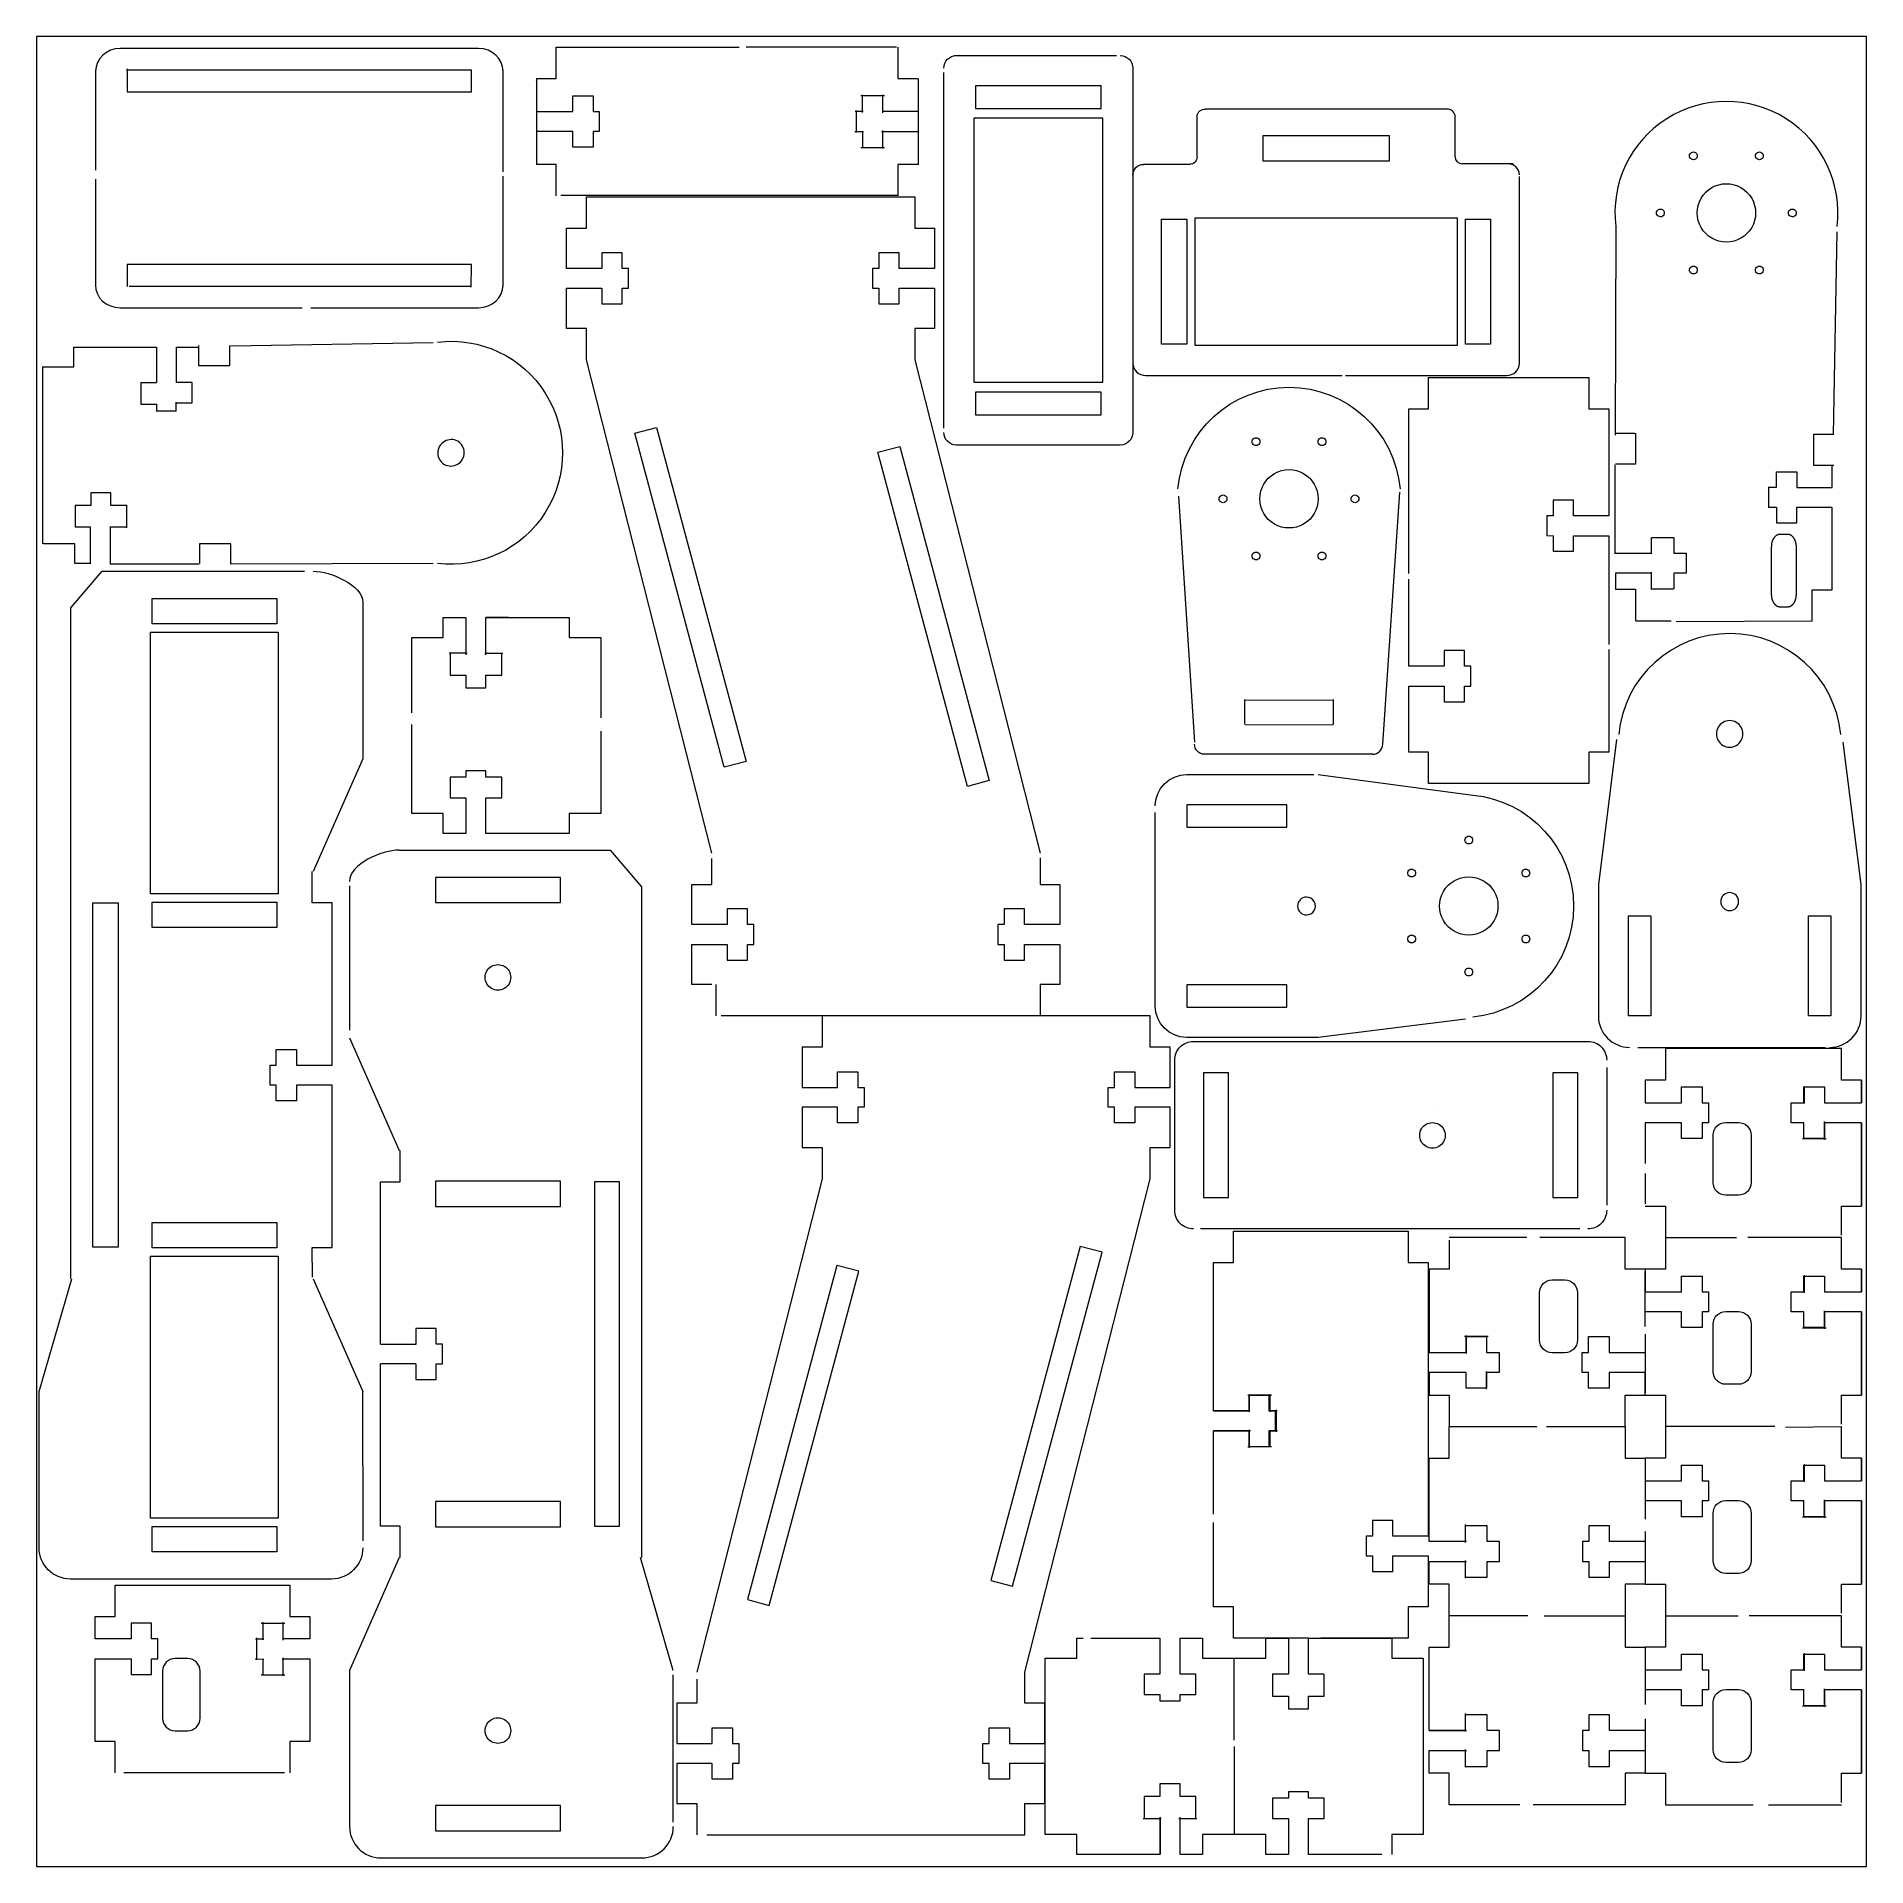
# Model space of a CAD drawing. Header units: centimetres. Extents: x -14.4 to 14.4, y -14.4 to 14.4.
import ezdxf

# ---------------------------------------------------------------- set-up
doc = ezdxf.new("R2010")
doc.units = ezdxf.units.CM
doc.header["$MEASUREMENT"] = 0
doc.layers.add('Ebene 1', color=7, linetype='Continuous')

msp = doc.modelspace()

# ---------------------------------------------------------------- linework, layer by layer
at = {"layer": 'Ebene 1', "lineweight": 9}
for points in [[(14.44708, 14.44997), (14.44708, 14.44997), (-14.44708, 14.44997), (-14.44708, 14.44997)], [(-14.44708, 14.44997), (-14.44708, 14.44997), (-14.44708, -14.44997), (-14.44708, -14.44997)], [(14.44708, -14.44997), (14.44708, -14.44997), (14.44708, 14.44997), (14.44708, 14.44997)], [(-13.12925, 14.26203), (-13.34432, 14.26203), (-13.5145, 14.10006), (-13.5145, 13.89934)], [(-7.46816, 14.26203), (-7.46816, 14.26203), (-13.12925, 14.26203), (-13.12925, 14.26203)], [(-7.07998, 13.89977), (-7.07998, 14.10046), (-7.25312, 14.26203), (-7.46816, 14.26203)], [(-6.24278, 14.28444), (-6.24278, 14.28444), (-3.35284, 14.28444), (-3.35284, 14.28444)], [(-6.24278, 13.78976), (-6.24278, 13.78976), (-6.24278, 14.28444), (-6.24278, 14.28444)], [(-3.24165, 14.28608), (-3.24165, 14.28608), (-0.86599, 14.28608), (-0.86599, 14.28608)], [(-0.84848, 14.28444), (-0.84848, 14.28444), (-0.84848, 13.78976), (-0.84848, 13.78976)], [(-13.51357, 12.33986), (-13.51357, 12.33986), (-13.51357, 13.92413), (-13.51357, 13.92413)], [(-13.02563, 13.92413), (-13.02563, 13.92413), (-7.57894, 13.92413), (-7.57894, 13.92413)], [(-13.0182, 13.94042), (-13.0182, 13.94042), (-13.0182, 13.57897), (-13.0182, 13.57897)], [(-7.5792, 13.57897), (-7.5792, 13.57897), (-7.5792, 13.92413), (-7.5792, 13.92413)], [(-7.08383, 13.92413), (-7.08383, 13.92413), (-7.08383, 12.31615), (-7.08383, 12.31615)], [(-0.12173, 13.95117), (-0.12173, 14.06134), (-0.03244, 14.15062), (0.07767, 14.15062)], [(-0.12173, 8.26426), (-0.12173, 8.26426), (-0.12173, 13.88081), (-0.12173, 13.88081)], [(0.04155, 14.15062), (0.04155, 14.15062), (2.60792, 14.15327), (2.60792, 14.15327)], [(2.66414, 14.15062), (2.77427, 14.15062), (2.86355, 14.06134), (2.86355, 13.95117)], [(2.86355, 13.95117), (2.86355, 13.95117), (2.86355, 8.19889), (2.86355, 8.19889)], [(-6.57033, 13.75654), (-6.57033, 13.75654), (-6.57033, 13.75654), (-6.57033, 13.75654)], [(-6.57033, 13.75654), (-6.57033, 13.75654), (-6.57033, 13.75654), (-6.57033, 13.75654)], [(-6.55686, 13.78976), (-6.55686, 13.78976), (-6.24278, 13.78976), (-6.24278, 13.78976)], [(-6.55033, 12.42275), (-6.55033, 12.42275), (-6.55033, 13.78976), (-6.55033, 13.78976)], [(-0.84848, 13.78976), (-0.84848, 13.78976), (-0.5344, 13.78976), (-0.5344, 13.78976)], [(-0.5279, 13.78976), (-0.5279, 13.78976), (-0.5279, 12.42275), (-0.5279, 12.42275)], [(2.36411, 13.67226), (2.36411, 13.67226), (0.37772, 13.67226), (0.37772, 13.67226)], [(0.37772, 13.67226), (0.37772, 13.67226), (0.37772, 13.31511), (0.37772, 13.31511)], [(2.36411, 13.31511), (2.36411, 13.31511), (2.36411, 13.67226), (2.36411, 13.67226)], [(-13.0182, 13.57897), (-13.0182, 13.57897), (-7.5792, 13.57897), (-7.5792, 13.57897)], [(-5.98157, 13.26606), (-5.98157, 13.26606), (-5.98157, 13.51339), (-5.98157, 13.51339)], [(-5.98157, 13.51339), (-5.98157, 13.51339), (-5.66009, 13.51339), (-5.66009, 13.51339)], [(-5.66009, 13.51339), (-5.66009, 13.51339), (-5.66009, 13.26606), (-5.66009, 13.26606)], [(-1.05894, 13.51288), (-1.05894, 13.51288), (-1.43322, 13.51288), (-1.43322, 13.51288)], [(-1.40819, 13.52955), (-1.40819, 13.52955), (-1.40819, 13.25149), (-1.40819, 13.25149)], [(-1.08621, 13.24731), (-1.08621, 13.24731), (-1.08621, 13.53009), (-1.08621, 13.53009)], [(0.37772, 13.31511), (0.37772, 13.31511), (2.36411, 13.31511), (2.36411, 13.31511)], [(3.87881, 13.1983), (3.89019, 13.25975), (3.94421, 13.30633), (4.00904, 13.30633)], [(7.82191, 13.30633), (7.82191, 13.30633), (4.00905, 13.30633), (4.00905, 13.30633)], [(7.95216, 13.1983), (7.94079, 13.25975), (7.88676, 13.30633), (7.82194, 13.30633)], [(13.17771, 13.15335), (12.60267, 13.51726), (11.8696, 13.51726), (11.29469, 13.15335)], [(-6.54938, 13.26606), (-6.54938, 13.26606), (-5.98157, 13.26606), (-5.98157, 13.26606)], [(-5.66009, 13.26606), (-5.66009, 13.26606), (-5.56118, 13.26606), (-5.56118, 13.26606)], [(-5.56118, 13.26606), (-5.56118, 13.26606), (-5.56118, 12.95192), (-5.56118, 12.95192)], [(-1.39259, 13.265), (-1.39259, 13.265), (-1.52327, 13.265), (-1.52327, 13.265)], [(-1.50767, 13.28273), (-1.50767, 13.28273), (-1.50767, 12.93476), (-1.50767, 12.93476)], [(-0.5184, 13.26606), (-0.5184, 13.26606), (-1.08621, 13.26606), (-1.08621, 13.26606)], [(2.38728, 13.16036), (2.38728, 13.16036), (0.35452, 13.16036), (0.35452, 13.16036)], [(0.35452, 13.16036), (0.35452, 13.16036), (0.35452, 8.98971), (0.35452, 8.98971)], [(2.38728, 8.98971), (2.38728, 8.98971), (2.38728, 13.16036), (2.38728, 13.16036)], [(3.87976, 12.54251), (3.87976, 12.55547), (3.87712, 13.20758), (3.87976, 13.21976)], [(7.95121, 12.54914), (7.95121, 12.56184), (7.95385, 13.19936), (7.95121, 13.21144)], [(11.29469, 13.15335), (10.71965, 12.78946), (10.40579, 12.12676), (10.48838, 11.45131)], [(13.9839, 11.45131), (14.06649, 12.12676), (13.75262, 12.78946), (13.17771, 13.15335)], [(-5.98157, 12.95192), (-5.98157, 12.95192), (-6.54938, 12.95192), (-6.54938, 12.95192)], [(-5.98157, 12.70458), (-5.98157, 12.70458), (-5.98157, 12.95192), (-5.98157, 12.95192)], [(-5.56118, 12.95192), (-5.56118, 12.95192), (-5.66009, 12.95192), (-5.66009, 12.95192)], [(-5.66009, 12.95192), (-5.66009, 12.95192), (-5.66009, 12.70458), (-5.66009, 12.70458)], [(-1.52638, 12.95192), (-1.52638, 12.95192), (-1.39207, 12.94928), (-1.39207, 12.94928)], [(-1.4077, 12.95192), (-1.4077, 12.95192), (-1.4077, 12.70458), (-1.4077, 12.70458)], [(-1.10337, 12.95192), (-1.10337, 12.95192), (-0.5184, 12.95192), (-0.5184, 12.95192)], [(-1.08671, 12.6822), (-1.08671, 12.6822), (-1.08671, 12.96703), (-1.08671, 12.96703)], [(6.9153, 12.88434), (6.9153, 12.88434), (4.91572, 12.88434), (4.91572, 12.88434)], [(4.91572, 12.88434), (4.91572, 12.88434), (4.91572, 12.48857), (4.91572, 12.48857)], [(6.9153, 12.48857), (6.9153, 12.48857), (6.9153, 12.88434), (6.9153, 12.88434)], [(-6.24278, 12.42823), (-6.24278, 12.42823), (-6.55686, 12.42823), (-6.55686, 12.42823)], [(-6.24278, 11.93353), (-6.24278, 11.93353), (-6.24278, 12.42823), (-6.24278, 12.42823)], [(-5.66009, 12.70458), (-5.66009, 12.70458), (-5.98157, 12.70458), (-5.98157, 12.70458)], [(-1.43337, 12.69936), (-1.43337, 12.69936), (-1.05912, 12.69936), (-1.05912, 12.69936)], [(-0.5344, 12.42823), (-0.5344, 12.42823), (-0.84848, 12.42823), (-0.84848, 12.42823)], [(-0.84848, 12.42823), (-0.84848, 12.42823), (-0.84848, 11.93353), (-0.84848, 11.93353)], [(2.86355, 12.26248), (2.86355, 12.3561), (2.9394, 12.43204), (3.03308, 12.43204)], [(3.03199, 12.43381), (3.03199, 12.43381), (3.77178, 12.43381), (3.77178, 12.43381)], [(3.87981, 12.54589), (3.87981, 12.48376), (3.82945, 12.4333), (3.76728, 12.4333)], [(4.91572, 12.48857), (4.91572, 12.48857), (6.9153, 12.48857), (6.9153, 12.48857)], [(7.95115, 12.55243), (7.95115, 12.49029), (8.00151, 12.43987), (8.06369, 12.43987)], [(8.86866, 12.44035), (8.86866, 12.44035), (8.05919, 12.44035), (8.05919, 12.44035)], [(8.96741, 12.26904), (8.96741, 12.36265), (8.89156, 12.4386), (8.79789, 12.4386)], [(11.66226, 12.53677), (11.65142, 12.55581), (11.65142, 12.57911), (11.66226, 12.5981)], [(11.66226, 12.5981), (11.67337, 12.61715), (11.69341, 12.62876), (11.71537, 12.62876)], [(11.71537, 12.5061), (11.69341, 12.5061), (11.67324, 12.51775), (11.66226, 12.53677)], [(11.71537, 12.62876), (11.73732, 12.62876), (11.75752, 12.61712), (11.7685, 12.5981)], [(11.7685, 12.53677), (11.75765, 12.51772), (11.73724, 12.5061), (11.71537, 12.5061)], [(11.7685, 12.5981), (11.77934, 12.57906), (11.77934, 12.55576), (11.7685, 12.53677)], [(12.70388, 12.53677), (12.69278, 12.55581), (12.69278, 12.57911), (12.70388, 12.5981)], [(12.70388, 12.5981), (12.715, 12.61715), (12.73503, 12.62876), (12.75699, 12.62876)], [(12.75699, 12.5061), (12.73503, 12.5061), (12.71486, 12.51775), (12.70388, 12.53677)], [(12.75699, 12.62876), (12.77894, 12.62876), (12.79915, 12.61712), (12.81012, 12.5981)], [(12.81012, 12.53677), (12.79901, 12.51772), (12.77886, 12.5061), (12.75699, 12.5061)], [(12.81012, 12.5981), (12.82096, 12.57906), (12.82096, 12.55576), (12.81012, 12.53677)], [(-13.51357, 10.50452), (-13.51357, 10.50452), (-13.51357, 12.19913), (-13.51357, 12.19913)], [(-7.08383, 12.24577), (-7.08383, 12.24577), (-7.08383, 10.50452), (-7.08383, 10.50452)], [(2.86559, 12.26248), (2.86559, 12.26248), (2.86559, 9.29405), (2.86559, 9.29405)], [(8.96702, 9.29405), (8.96702, 9.29405), (8.96702, 12.23838), (8.96702, 12.23838)], [(-0.84848, 11.93814), (-0.84848, 11.93814), (-6.16926, 11.93814), (-6.16926, 11.93814)], [(-5.76384, 11.42337), (-5.76384, 11.42337), (-5.76384, 11.9181), (-5.76384, 11.9181)], [(-5.76384, 11.9181), (-5.76384, 11.9181), (-0.58066, 11.9181), (-0.58066, 11.9181)], [(-0.58066, 11.9181), (-0.58066, 11.9181), (-0.58066, 11.42337), (-0.58066, 11.42337)], [(11.83665, 11.43459), (11.75427, 11.57725), (11.75427, 11.75307), (11.83665, 11.89572)], [(11.83665, 11.89572), (11.91906, 12.03841), (12.07139, 12.12615), (12.23621, 12.12596)], [(12.23621, 12.12596), (12.40088, 12.12596), (12.55322, 12.03841), (12.63573, 11.89572)], [(12.63573, 11.89572), (12.71811, 11.75307), (12.71811, 11.57725), (12.63573, 11.43459)], [(3.31856, 11.56591), (3.31856, 11.56591), (3.71421, 11.56591), (3.71421, 11.56591)], [(3.31856, 9.59299), (3.31856, 9.59299), (3.31856, 11.56591), (3.31856, 11.56591)], [(3.71421, 11.56591), (3.71421, 11.56591), (3.71421, 9.59299), (3.71421, 9.59299)], [(3.84702, 11.58799), (3.84702, 11.58799), (7.98394, 11.58799), (7.98394, 11.58799)], [(3.84702, 9.5709), (3.84702, 9.5709), (3.84702, 11.58799), (3.84702, 11.58799)], [(7.98394, 11.58799), (7.98394, 11.58799), (7.98394, 9.5709), (7.98394, 9.5709)], [(8.11676, 11.56591), (8.11676, 11.56591), (8.5124, 11.56591), (8.5124, 11.56591)], [(8.11676, 9.59299), (8.11676, 9.59299), (8.11676, 11.56591), (8.11676, 11.56591)], [(8.5124, 11.56591), (8.5124, 11.56591), (8.5124, 9.59299), (8.5124, 9.59299)], [(11.14134, 11.63444), (11.13024, 11.65349), (11.13024, 11.67687), (11.14134, 11.69589)], [(11.14134, 11.69589), (11.15246, 11.71493), (11.1726, 11.72655), (11.19458, 11.72655)], [(11.19458, 11.60386), (11.17263, 11.60386), (11.15232, 11.6155), (11.14134, 11.63444)], [(11.19458, 11.72655), (11.21654, 11.72655), (11.23679, 11.71491), (11.2478, 11.69589)], [(11.2478, 11.63444), (11.23668, 11.61539), (11.21654, 11.60375), (11.19458, 11.60386)], [(11.2478, 11.69589), (11.2589, 11.67684), (11.2589, 11.65343), (11.2478, 11.63444)], [(13.2246, 11.63444), (13.21348, 11.65349), (13.21348, 11.67687), (13.2246, 11.69589)], [(13.2246, 11.69589), (13.23544, 11.71493), (13.25584, 11.72655), (13.2778, 11.72655)], [(13.2778, 11.60386), (13.25584, 11.60386), (13.23556, 11.6155), (13.2246, 11.63444)], [(13.2778, 11.72655), (13.29975, 11.72655), (13.32003, 11.71491), (13.33101, 11.69589)], [(13.33101, 11.63444), (13.31991, 11.61539), (13.29978, 11.60375), (13.2778, 11.60386)], [(13.33101, 11.69589), (13.34211, 11.67684), (13.34211, 11.65343), (13.33101, 11.63444)], [(-6.07789, 10.78901), (-6.07789, 10.78901), (-6.07789, 11.42337), (-6.07789, 11.42337)], [(-6.07789, 11.42337), (-6.07789, 11.42337), (-5.76384, 11.42337), (-5.76384, 11.42337)], [(-0.58066, 11.42337), (-0.58066, 11.42337), (-0.26661, 11.42337), (-0.26661, 11.42337)], [(-0.26661, 11.42337), (-0.26661, 11.42337), (-0.26661, 10.78901), (-0.26661, 10.78901)], [(10.48838, 11.45131), (10.48838, 11.45131), (10.47885, 8.15517), (10.47885, 8.15517)], [(12.23621, 11.20435), (12.07139, 11.20435), (11.91906, 11.29191), (11.83665, 11.43459)], [(12.63573, 11.43459), (12.55322, 11.29191), (12.40088, 11.20415), (12.23621, 11.20435)], [(13.92538, 8.16311), (13.92538, 8.16311), (13.98355, 11.36807), (13.98355, 11.36807)], [(-5.19791, 11.03633), (-5.19791, 11.03633), (-5.51939, 11.03633), (-5.51939, 11.03633)], [(-5.51939, 11.03633), (-5.51939, 11.03633), (-5.51939, 10.78901), (-5.51939, 10.78901)], [(-5.19791, 10.78901), (-5.19791, 10.78901), (-5.19791, 11.03633), (-5.19791, 11.03633)], [(-0.82508, 11.03633), (-0.82508, 11.03633), (-1.14656, 11.03633), (-1.14656, 11.03633)], [(-1.14656, 11.03633), (-1.14656, 11.03633), (-1.14656, 10.78901), (-1.14656, 10.78901)], [(-0.82508, 10.78901), (-0.82508, 10.78901), (-0.82508, 11.03633), (-0.82508, 11.03633)], [(-13.0182, 10.84972), (-13.0182, 10.84972), (-13.0182, 10.50452), (-13.0182, 10.50452)], [(-7.5792, 10.84972), (-7.5792, 10.84972), (-13.0182, 10.84972), (-13.0182, 10.84972)], [(-7.58395, 10.49158), (-7.58395, 10.49158), (-7.57919, 10.84972), (-7.57919, 10.84972)], [(-5.51939, 10.78901), (-5.51939, 10.78901), (-6.07789, 10.78901), (-6.07789, 10.78901)], [(-5.09899, 10.78901), (-5.09899, 10.78901), (-5.19791, 10.78901), (-5.19791, 10.78901)], [(-5.09899, 10.47486), (-5.09899, 10.47486), (-5.09899, 10.78901), (-5.09899, 10.78901)], [(-1.14656, 10.78901), (-1.14656, 10.78901), (-1.2455, 10.78901), (-1.2455, 10.78901)], [(-1.2455, 10.78901), (-1.2455, 10.78901), (-1.2455, 10.47486), (-1.2455, 10.47486)], [(-0.26661, 10.78901), (-0.26661, 10.78901), (-0.82508, 10.78901), (-0.82508, 10.78901)], [(11.66215, 10.73222), (11.65105, 10.75126), (11.65105, 10.77465), (11.66215, 10.79367)], [(11.66215, 10.79367), (11.67299, 10.8127), (11.69341, 10.82432), (11.71537, 10.82424)], [(11.71537, 10.70154), (11.69341, 10.70154), (11.67313, 10.71318), (11.66215, 10.73222)], [(11.71537, 10.82424), (11.73732, 10.82424), (11.7576, 10.81261), (11.76861, 10.79367)], [(11.76861, 10.73222), (11.75749, 10.71318), (11.73735, 10.70154), (11.71537, 10.70154)], [(11.76861, 10.79367), (11.77945, 10.77463), (11.77945, 10.75122), (11.76861, 10.73222)], [(12.70377, 10.73222), (12.69267, 10.75126), (12.69267, 10.77465), (12.70377, 10.79367)], [(12.70377, 10.79367), (12.71463, 10.8127), (12.73503, 10.82432), (12.75699, 10.82424)], [(12.75699, 10.70154), (12.73503, 10.70154), (12.71475, 10.71318), (12.70377, 10.73222)], [(12.75699, 10.82424), (12.77894, 10.82424), (12.79925, 10.81261), (12.81023, 10.79367)], [(12.81023, 10.73222), (12.79912, 10.71318), (12.77897, 10.70154), (12.75699, 10.70154)], [(12.81023, 10.79367), (12.82107, 10.77463), (12.82107, 10.75122), (12.81023, 10.73222)], [(-13.51743, 10.52893), (-13.51743, 10.32822), (-13.34432, 10.16665), (-13.12925, 10.16665)], [(-7.57894, 10.50452), (-7.57894, 10.50452), (-12.98549, 10.50452), (-12.98549, 10.50452)], [(-7.46816, 10.16665), (-7.25312, 10.16665), (-7.07998, 10.32822), (-7.07998, 10.52893)], [(-6.07789, 9.84047), (-6.07789, 9.84047), (-6.07789, 10.47486), (-6.07789, 10.47486)], [(-6.07789, 10.47486), (-6.07789, 10.47486), (-5.51939, 10.47486), (-5.51939, 10.47486)], [(-5.51939, 10.47486), (-5.51939, 10.47486), (-5.51939, 10.22752), (-5.51939, 10.22752)], [(-5.19791, 10.22752), (-5.19791, 10.22752), (-5.19791, 10.47486), (-5.19791, 10.47486)], [(-5.19791, 10.47486), (-5.19791, 10.47486), (-5.09899, 10.47486), (-5.09899, 10.47486)], [(-1.2455, 10.47486), (-1.2455, 10.47486), (-1.14656, 10.47486), (-1.14656, 10.47486)], [(-1.14656, 10.47486), (-1.14656, 10.47486), (-1.14656, 10.22752), (-1.14656, 10.22752)], [(-0.82508, 10.22752), (-0.82508, 10.22752), (-0.82508, 10.47486), (-0.82508, 10.47486)], [(-0.82508, 10.47486), (-0.82508, 10.47486), (-0.26661, 10.47486), (-0.26661, 10.47486)], [(-0.26661, 10.47486), (-0.26661, 10.47486), (-0.26661, 9.84047), (-0.26661, 9.84047)], [(-13.12925, 10.16665), (-13.12925, 10.16665), (-10.25571, 10.16665), (-10.25571, 10.16665)], [(-10.11501, 10.16665), (-10.11501, 10.16665), (-7.46816, 10.16665), (-7.46816, 10.16665)], [(-5.51939, 10.22752), (-5.51939, 10.22752), (-5.19791, 10.22752), (-5.19791, 10.22752)], [(-1.14656, 10.22752), (-1.14656, 10.22752), (-0.82508, 10.22752), (-0.82508, 10.22752)], [(-5.76384, 9.84047), (-5.76384, 9.84047), (-6.07789, 9.84047), (-6.07789, 9.84047)], [(-5.76384, 9.34577), (-5.76384, 9.34577), (-5.76384, 9.84047), (-5.76384, 9.84047)], [(-0.26661, 9.84047), (-0.26661, 9.84047), (-0.58066, 9.84047), (-0.58066, 9.84047)], [(-0.58066, 9.84047), (-0.58066, 9.84047), (-0.58066, 9.34577), (-0.58066, 9.34577)], [(-13.85682, 9.23311), (-13.85682, 9.23311), (-13.85682, 9.54726), (-13.85682, 9.54726)], [(-13.85682, 9.54726), (-13.85682, 9.54726), (-12.55277, 9.54726), (-12.55277, 9.54726)], [(-12.55277, 9.54726), (-12.55277, 9.54726), (-12.55277, 8.98865), (-12.55277, 8.98865)], [(-12.23871, 8.98865), (-12.23871, 8.98865), (-12.23871, 9.54726), (-12.23871, 9.54726)], [(-12.23871, 9.54726), (-12.23871, 9.54726), (-11.88428, 9.54726), (-11.88428, 9.54726)], [(-11.88962, 9.57188), (-11.88962, 9.57188), (-11.88962, 9.25773), (-11.88962, 9.25773)], [(-11.39502, 9.25773), (-11.39502, 9.25773), (-11.39502, 9.57188), (-11.39502, 9.57188)], [(-11.37979, 9.56596), (-11.37979, 9.56596), (-8.18501, 9.62081), (-8.18501, 9.62081)], [(-8.11626, 9.62442), (-7.44092, 9.70702), (-6.77835, 9.3931), (-6.41456, 8.81806)], [(3.71421, 9.59299), (3.71421, 9.59299), (3.31856, 9.59299), (3.31856, 9.59299)], [(7.98394, 9.5709), (7.98394, 9.5709), (3.84702, 9.5709), (3.84702, 9.5709)], [(8.5124, 9.59299), (8.5124, 9.59299), (8.11676, 9.59299), (8.11676, 9.59299)], [(-11.88962, 9.25773), (-11.88962, 9.25773), (-11.39502, 9.25773), (-11.39502, 9.25773)], [(-3.78542, 1.55541), (-3.78542, 1.55541), (-5.76384, 9.34577), (-5.76384, 9.34577)], [(-0.58066, 9.34577), (-0.58066, 9.34577), (1.39772, 1.55541), (1.39772, 1.55541)], [(2.86559, 9.29405), (2.86559, 9.24152), (2.88649, 9.19113), (2.92354, 9.15405)], [(8.90905, 9.15405), (8.94623, 9.19113), (8.96702, 9.24152), (8.96702, 9.29405)], [(-14.35151, 9.23311), (-14.35151, 9.23311), (-13.85682, 9.23311), (-13.85682, 9.23311)], [(-14.34616, 6.44006), (-14.34616, 6.44006), (-14.34616, 9.23311), (-14.34616, 9.23311)], [(-12.80005, 8.98865), (-12.80005, 8.98865), (-12.80005, 8.63677), (-12.80005, 8.63677)], [(-12.80005, 8.98865), (-12.80005, 8.98865), (-12.55274, 8.98865), (-12.55274, 8.98865)], [(-11.99141, 8.98865), (-11.99141, 8.98865), (-12.23871, 8.98865), (-12.23871, 8.98865)], [(-11.99141, 8.6671), (-11.99141, 8.6671), (-11.99141, 8.98865), (-11.99141, 8.98865)], [(0.35452, 8.98971), (0.35452, 8.98971), (2.38728, 8.98971), (2.38728, 8.98971)], [(2.92354, 9.15405), (2.96063, 9.11694), (3.01099, 9.09614), (3.06343, 9.09614)], [(3.06343, 9.09614), (3.06343, 9.09614), (6.16889, 9.09614), (6.16889, 9.09614)], [(6.22089, 9.09614), (6.22089, 9.09614), (8.7692, 9.09614), (8.7692, 9.09614)], [(7.53367, 8.57007), (7.53367, 8.57007), (7.53367, 9.06475), (7.53367, 9.06475)], [(7.53367, 9.06475), (7.53367, 9.06475), (10.06462, 9.06475), (10.06462, 9.06475)], [(8.7692, 9.09614), (8.82172, 9.09614), (8.87197, 9.11705), (8.90905, 9.15405)], [(10.06462, 9.06475), (10.06462, 9.06475), (10.06462, 8.57007), (10.06462, 8.57007)], [(-12.24125, 8.53173), (-12.24125, 8.53173), (-12.24125, 8.67512), (-12.24125, 8.67512)], [(-6.41456, 8.81806), (-6.0507, 8.24293), (-6.0507, 7.5097), (-6.41456, 6.93466)], [(2.36411, 8.83498), (2.36411, 8.83498), (0.37772, 8.83498), (0.37772, 8.83498)], [(0.37772, 8.83498), (0.37772, 8.83498), (0.37772, 8.47781), (0.37772, 8.47781)], [(2.36411, 8.47781), (2.36411, 8.47781), (2.36411, 8.83498), (2.36411, 8.83498)], [(3.57557, 7.30628), (3.65668, 8.21472), (4.41766, 8.91095), (5.32958, 8.91085)], [(5.32958, 8.91085), (6.24144, 8.91085), (7.00234, 8.21432), (7.08325, 7.30586)], [(-12.54743, 8.64164), (-12.54743, 8.64164), (-12.79472, 8.64164), (-12.79472, 8.64164)], [(-12.55941, 8.54049), (-12.55941, 8.54049), (-12.24533, 8.54049), (-12.24533, 8.54049)], [(-12.55173, 8.64503), (-12.55173, 8.64503), (-12.55173, 8.54491), (-12.55173, 8.54491)], [(-12.23871, 8.6671), (-12.23871, 8.6671), (-11.99141, 8.6671), (-11.99141, 8.6671)], [(-12.23871, 8.6671), (-12.23871, 8.6671), (-11.99141, 8.6671), (-11.99141, 8.6671)], [(0.37772, 8.47781), (0.37772, 8.47781), (2.36411, 8.47781), (2.36411, 8.47781)], [(7.21962, 5.97135), (7.21962, 5.97135), (7.21962, 8.57007), (7.21962, 8.57007)], [(7.21962, 8.57007), (7.21962, 8.57007), (7.53367, 8.57007), (7.53367, 8.57007)], [(10.06462, 8.57007), (10.06462, 8.57007), (10.37867, 8.57007), (10.37867, 8.57007)], [(10.37867, 8.57007), (10.37867, 8.57007), (10.37867, 6.88179), (10.37867, 6.88179)], [(-7.79659, 8.05896), (-7.86121, 8.09571), (-7.94102, 8.09462), (-8.00597, 8.05632)], [(-5.00286, 8.18561), (-5.00286, 8.18561), (-4.6584, 8.27793), (-4.6584, 8.27793)], [(-3.58933, 2.90914), (-3.58933, 2.90914), (-5.00286, 8.18561), (-5.00286, 8.18561)], [(-4.6584, 8.27793), (-4.6584, 8.27793), (-3.24486, 3.00143), (-3.24486, 3.00143)], [(-0.06333, 8.05786), (-0.1007, 8.09525), (-0.12173, 8.14599), (-0.12173, 8.19889)], [(2.86355, 8.19889), (2.86355, 8.08873), (2.77427, 7.99944), (2.66414, 7.99944)], [(4.74726, 8.05199), (4.74726, 8.07394), (4.7589, 8.09419), (4.77783, 8.10518)], [(4.77783, 8.10518), (4.79687, 8.11628), (4.82025, 8.11628), (4.83926, 8.10518)], [(4.83926, 8.10518), (4.85831, 8.09433), (4.86992, 8.07394), (4.86992, 8.05199)], [(5.78888, 8.05199), (5.78888, 8.07394), (5.80052, 8.09419), (5.81942, 8.10518)], [(5.81942, 8.10518), (5.83847, 8.11628), (5.86188, 8.11628), (5.88087, 8.10518)], [(5.88087, 8.10518), (5.8999, 8.09433), (5.91154, 8.07394), (5.91154, 8.05199)], [(10.47888, 8.18641), (10.47888, 8.18641), (10.79293, 8.18641), (10.79293, 8.18641)], [(10.80018, 8.18908), (10.80018, 8.18908), (10.80018, 7.69438), (10.80018, 7.69438)], [(13.6173, 7.67717), (13.6173, 7.67717), (13.6173, 8.17187), (13.6173, 8.17187)], [(13.6173, 8.17187), (13.6173, 8.17187), (13.93135, 8.17187), (13.93135, 8.17187)], [(-8.00597, 8.05646), (-8.07106, 8.01828), (-8.11136, 7.94863), (-8.11184, 7.87385)], [(-8.11184, 7.87385), (-8.11184, 7.79895), (-8.07284, 7.73036), (-8.00825, 7.69375)], [(-8.11184, 7.87385), (-8.11184, 7.87385), (-8.11184, 7.87385), (-8.11184, 7.87385)], [(-8.11184, 7.87385), (-8.11184, 7.87385), (-8.11184, 7.87385), (-8.11184, 7.87385)], [(-7.79888, 7.69626), (-7.73392, 7.73443), (-7.69359, 7.80411), (-7.69311, 7.87889)], [(-7.69311, 7.87889), (-7.69311, 7.9538), (-7.73212, 8.02236), (-7.79659, 8.05896)], [(-1.16132, 7.88472), (-1.16132, 7.88472), (-0.81688, 7.97704), (-0.81688, 7.97704)], [(0.25222, 2.60822), (0.25222, 2.60822), (-1.16132, 7.88472), (-1.16132, 7.88472)], [(-0.81688, 7.97704), (-0.81688, 7.97704), (0.59666, 2.70054), (0.59666, 2.70054)], [(0.07767, 7.99944), (0.02478, 7.99944), (-0.02595, 8.02035), (-0.06333, 8.05786)], [(2.66414, 7.99944), (2.66414, 7.99944), (0.07767, 7.99944), (0.07767, 7.99944)], [(4.77783, 7.99874), (4.75879, 8.00985), (4.74715, 8.03001), (4.74726, 8.05199)], [(4.83926, 7.99874), (4.82022, 7.98762), (4.79682, 7.98762), (4.77783, 7.99874)], [(4.86992, 8.05199), (4.86992, 8.03002), (4.85828, 8.00971), (4.83926, 7.99874)], [(5.81942, 7.99874), (5.80039, 8.00985), (5.78878, 8.03001), (5.78888, 8.05199)], [(5.88087, 7.99874), (5.86183, 7.98762), (5.83844, 7.98762), (5.81942, 7.99874)], [(5.91154, 8.05199), (5.91154, 8.03002), (5.8999, 8.00971), (5.88087, 7.99874)], [(-8.00825, 7.69375), (-7.94378, 7.65703), (-7.86396, 7.65809), (-7.79888, 7.69639)], [(4.86863, 7.14974), (4.86863, 7.31438), (4.95648, 7.46656), (5.09902, 7.54887)], [(5.09902, 7.54887), (5.24157, 7.63108), (5.41715, 7.63108), (5.55977, 7.54887)], [(5.55977, 7.54887), (5.70232, 7.46656), (5.79007, 7.31438), (5.79007, 7.14974)], [(10.47682, 7.6846), (10.47682, 7.6846), (10.47682, 6.28135), (10.47682, 6.28135)], [(10.80018, 7.69438), (10.80018, 7.69438), (10.48611, 7.69438), (10.48611, 7.69438)], [(13.02674, 7.32803), (13.02674, 7.32803), (13.02674, 7.57534), (13.02674, 7.57534)], [(13.02674, 7.57534), (13.02674, 7.57534), (13.34822, 7.57534), (13.34822, 7.57534)], [(13.34822, 7.57534), (13.34822, 7.57534), (13.34822, 7.32803), (13.34822, 7.32803)], [(13.93135, 7.67717), (13.93135, 7.67717), (13.6173, 7.67717), (13.6173, 7.67717)], [(13.90676, 7.32803), (13.90676, 7.32803), (13.90676, 7.68251), (13.90676, 7.68251)], [(-13.27537, 7.24277), (-13.27537, 7.24277), (-13.58945, 7.24277), (-13.58945, 7.24277)], [(-13.58945, 7.24277), (-13.58945, 7.24277), (-13.58945, 7.04488), (-13.58945, 7.04488)], [(-13.27537, 7.04488), (-13.27537, 7.04488), (-13.27537, 7.24277), (-13.27537, 7.24277)], [(6.81213, 3.27595), (6.81213, 3.27595), (7.07736, 7.2542), (7.07736, 7.2542)], [(13.02458, 7.32803), (13.02458, 7.32803), (12.8939, 7.32803), (12.8939, 7.32803)], [(12.90043, 7.33534), (12.90043, 7.33534), (12.90043, 7.00857), (12.90043, 7.00857)], [(13.34822, 7.32803), (13.34822, 7.32803), (13.90676, 7.32803), (13.90676, 7.32803)], [(-13.58945, 7.04488), (-13.58945, 7.04488), (-13.83675, 7.04488), (-13.83675, 7.04488)], [(-13.83675, 7.04488), (-13.83675, 7.04488), (-13.83675, 6.70713), (-13.83675, 6.70713)], [(-13.02806, 7.04488), (-13.02806, 7.04488), (-13.27537, 7.04488), (-13.27537, 7.04488)], [(-13.02978, 7.04967), (-13.02978, 7.04967), (-13.02978, 6.69391), (-13.02978, 6.69391)], [(3.84067, 3.30729), (3.84067, 3.30729), (3.58764, 7.19121), (3.58764, 7.19121)], [(4.25702, 7.09651), (4.23798, 7.10736), (4.22636, 7.12778), (4.22645, 7.14974)], [(4.22645, 7.14974), (4.22645, 7.17169), (4.23809, 7.19201), (4.25702, 7.20296)], [(4.25702, 7.20296), (4.27606, 7.21407), (4.29947, 7.21407), (4.31845, 7.20296)], [(4.31845, 7.09651), (4.29941, 7.08541), (4.27601, 7.08541), (4.25702, 7.09651)], [(4.31845, 7.20296), (4.3375, 7.19212), (4.34911, 7.17172), (4.34911, 7.14974)], [(4.34911, 7.14974), (4.34911, 7.12778), (4.33747, 7.10749), (4.31845, 7.09651)], [(5.09902, 6.75063), (4.95648, 6.83293), (4.86863, 6.9851), (4.86863, 7.14974)], [(5.79007, 7.14974), (5.79007, 6.9851), (5.70232, 6.83293), (5.55977, 6.75063)], [(6.34027, 7.09651), (6.32123, 7.10736), (6.30959, 7.12778), (6.3097, 7.14974)], [(6.3097, 7.14974), (6.3097, 7.17169), (6.32133, 7.19201), (6.34027, 7.20296)], [(6.34027, 7.20296), (6.3593, 7.21407), (6.38269, 7.21407), (6.40168, 7.20296)], [(6.40168, 7.09651), (6.38264, 7.08541), (6.35926, 7.08541), (6.34027, 7.09651)], [(6.40168, 7.20296), (6.42072, 7.19212), (6.43232, 7.17172), (6.43232, 7.14974)], [(6.43232, 7.14974), (6.43232, 7.12778), (6.4207, 7.10749), (6.40168, 7.09651)], [(9.82018, 7.1291), (9.82018, 7.1291), (9.4987, 7.1291), (9.4987, 7.1291)], [(9.4987, 7.1291), (9.4987, 7.1291), (9.4987, 6.88179), (9.4987, 6.88179)], [(9.82018, 6.88179), (9.82018, 6.88179), (9.82018, 7.1291), (9.82018, 7.1291)], [(13.02083, 7.01389), (13.02083, 7.01389), (12.90372, 7.01389), (12.90372, 7.01389)], [(13.02674, 7.01923), (13.02674, 7.01923), (13.02674, 6.77187), (13.02674, 6.77187)], [(13.90676, 7.01389), (13.90676, 7.01389), (13.34822, 7.01389), (13.34822, 7.01389)], [(13.34971, 6.77187), (13.34971, 6.77187), (13.34971, 7.01923), (13.34971, 7.01923)], [(13.90676, 5.70956), (13.90676, 5.70956), (13.90676, 7.01389), (13.90676, 7.01389)], [(-13.59637, 6.70241), (-13.59637, 6.70241), (-13.84047, 6.70241), (-13.84047, 6.70241)], [(-13.59637, 6.13449), (-13.59637, 6.13449), (-13.59637, 6.70241), (-13.59637, 6.70241)], [(-13.02977, 6.70294), (-13.02977, 6.70294), (-13.29024, 6.70294), (-13.29024, 6.70294)], [(-13.28518, 6.70175), (-13.28518, 6.70175), (-13.28518, 6.11664), (-13.28518, 6.11664)], [(-6.41456, 6.93466), (-6.77835, 6.35952), (-7.44092, 6.04559), (-8.11626, 6.12823)], [(5.55977, 6.75063), (5.41715, 6.66831), (5.24157, 6.66831), (5.09902, 6.75063)], [(9.4987, 6.88179), (9.4987, 6.88179), (9.39975, 6.88179), (9.39975, 6.88179)], [(9.39975, 6.88179), (9.39975, 6.88179), (9.39975, 6.56764), (9.39975, 6.56764)], [(10.37867, 6.88179), (10.37867, 6.88179), (9.82018, 6.88179), (9.82018, 6.88179)], [(13.34822, 6.76653), (13.34822, 6.76653), (13.02674, 6.76653), (13.02674, 6.76653)], [(-13.84494, 6.44006), (-13.84494, 6.44006), (-14.33962, 6.44006), (-14.33962, 6.44006)], [(-13.84494, 6.12591), (-13.84494, 6.12591), (-13.84494, 6.44006), (-13.84494, 6.44006)], [(-11.37783, 6.44006), (-11.37783, 6.44006), (-11.87241, 6.44006), (-11.87241, 6.44006)], [(-11.87241, 6.44006), (-11.87241, 6.44006), (-11.87241, 6.12591), (-11.87241, 6.12591)], [(-11.38048, 6.1187), (-11.38048, 6.1187), (-11.38048, 6.43284), (-11.38048, 6.43284)], [(9.39995, 6.56896), (9.39995, 6.56896), (9.50358, 6.56632), (9.50358, 6.56632)], [(9.4987, 6.56764), (9.4987, 6.56764), (9.4987, 6.32029), (9.4987, 6.32029)], [(9.82018, 6.32029), (9.82018, 6.32029), (9.82018, 6.56764), (9.82018, 6.56764)], [(9.82018, 6.56764), (9.82018, 6.56764), (10.37867, 6.56764), (10.37867, 6.56764)], [(10.37867, 6.56764), (10.37867, 6.56764), (10.37867, 4.8488), (10.37867, 4.8488)], [(11.05392, 6.28047), (11.05392, 6.28047), (11.05392, 6.53898), (11.05392, 6.53898)], [(11.06114, 6.53849), (11.06114, 6.53849), (11.40486, 6.53849), (11.40486, 6.53849)], [(11.40486, 6.53849), (11.40486, 6.53849), (11.40486, 6.29117), (11.40486, 6.29117)], [(12.94592, 6.39722), (12.94592, 6.39722), (12.94592, 6.38848), (12.94592, 6.38848)], [(12.94592, 6.38839), (12.94592, 6.38839), (12.94592, 5.64389), (12.94592, 5.64389)], [(12.94632, 6.40609), (12.94632, 6.40609), (12.94632, 6.39711), (12.94632, 6.39711)], [(12.94692, 6.4152), (12.94692, 6.4152), (12.94692, 6.4062), (12.94692, 6.4062)], [(12.9479, 6.4243), (12.9479, 6.4243), (12.9479, 6.4153), (12.9479, 6.4153)], [(12.95079, 6.44281), (12.95079, 6.44281), (12.94815, 6.43356), (12.94815, 6.43356)], [(12.94921, 6.4336), (12.94921, 6.4336), (12.94921, 6.42435), (12.94921, 6.42435)], [(12.95277, 6.45202), (12.95277, 6.45202), (12.95013, 6.44275), (12.95013, 6.44275)], [(12.95375, 6.45657), (12.95375, 6.45657), (12.95375, 6.45207), (12.95375, 6.45207)], [(12.95751, 6.47032), (12.95751, 6.47032), (12.95486, 6.46582), (12.95486, 6.46582)], [(12.95492, 6.46122), (12.95492, 6.46122), (12.95492, 6.45646), (12.95492, 6.45646)], [(12.95621, 6.46578), (12.95621, 6.46578), (12.95621, 6.46128), (12.95621, 6.46128)], [(12.95899, 6.47476), (12.95899, 6.47476), (12.95635, 6.47026), (12.95635, 6.47026)], [(12.96046, 6.47921), (12.96046, 6.47921), (12.95782, 6.47471), (12.95782, 6.47471)], [(12.96206, 6.48368), (12.96206, 6.48368), (12.95942, 6.47918), (12.95942, 6.47918)], [(12.96364, 6.48802), (12.96364, 6.48802), (12.961, 6.48379), (12.961, 6.48379)], [(12.96542, 6.49238), (12.96542, 6.49238), (12.96278, 6.48815), (12.96278, 6.48815)], [(12.96722, 6.49664), (12.96722, 6.49664), (12.96456, 6.49241), (12.96456, 6.49241)], [(12.96906, 6.50087), (12.96906, 6.50087), (12.96642, 6.49664), (12.96642, 6.49664)], [(12.97104, 6.50494), (12.97104, 6.50494), (12.9684, 6.50098), (12.9684, 6.50098)], [(12.97303, 6.5091), (12.97303, 6.5091), (12.97038, 6.50487), (12.97038, 6.50487)], [(12.97523, 6.51306), (12.97523, 6.51306), (12.97259, 6.5091), (12.97259, 6.5091)], [(12.9774, 6.51701), (12.9774, 6.51701), (12.97475, 6.51304), (12.97475, 6.51304)], [(12.97967, 6.52087), (12.97967, 6.52087), (12.97703, 6.5169), (12.97703, 6.5169)], [(12.98194, 6.52462), (12.98194, 6.52462), (12.9793, 6.52092), (12.9793, 6.52092)], [(12.98432, 6.52831), (12.98432, 6.52831), (12.98168, 6.5246), (12.98168, 6.5246)], [(12.98678, 6.53185), (12.98678, 6.53185), (12.98414, 6.52841), (12.98414, 6.52841)], [(12.98925, 6.53532), (12.98925, 6.53532), (12.98661, 6.53188), (12.98661, 6.53188)], [(12.99183, 6.53867), (12.99183, 6.53867), (12.98919, 6.53523), (12.98919, 6.53523)], [(12.9945, 6.54195), (12.9945, 6.54195), (12.99186, 6.53878), (12.99186, 6.53878)], [(12.99717, 6.54513), (12.99717, 6.54513), (12.99453, 6.54195), (12.99453, 6.54195)], [(12.99984, 6.5482), (12.99984, 6.5482), (12.9972, 6.54502), (12.9972, 6.54502)], [(13.00262, 6.55116), (13.00262, 6.55116), (12.99998, 6.54825), (12.99998, 6.54825)], [(13.00537, 6.55402), (13.00537, 6.55402), (13.00273, 6.5511), (13.00273, 6.5511)], [(13.00826, 6.55672), (13.00826, 6.55672), (13.00535, 6.55407), (13.00535, 6.55407)], [(13.01111, 6.55928), (13.01111, 6.55928), (13.00821, 6.55663), (13.00821, 6.55663)], [(13.01408, 6.56174), (13.01408, 6.56174), (13.01117, 6.5591), (13.01117, 6.5591)], [(13.01704, 6.56412), (13.01704, 6.56412), (13.01412, 6.56148), (13.01412, 6.56148)], [(13.02003, 6.56639), (13.02003, 6.56639), (13.01712, 6.56375), (13.01712, 6.56375)], [(13.02299, 6.56845), (13.02299, 6.56845), (13.02008, 6.56581), (13.02008, 6.56581)], [(13.02605, 6.57044), (13.02605, 6.57044), (13.02289, 6.56779), (13.02289, 6.56779)], [(13.02903, 6.57232), (13.02903, 6.57232), (13.02611, 6.56968), (13.02611, 6.56968)], [(13.03208, 6.57412), (13.03208, 6.57412), (13.02892, 6.57147), (13.02892, 6.57147)], [(13.03515, 6.57568), (13.03515, 6.57568), (13.03198, 6.57304), (13.03198, 6.57304)], [(13.03822, 6.57717), (13.03822, 6.57717), (13.03505, 6.57451), (13.03505, 6.57451)], [(13.04128, 6.57854), (13.04128, 6.57854), (13.03812, 6.57589), (13.03812, 6.57589)], [(13.04435, 6.57984), (13.04435, 6.57984), (13.04119, 6.57984), (13.04119, 6.57984)], [(13.04742, 6.58102), (13.04742, 6.58102), (13.04426, 6.58102), (13.04426, 6.58102)], [(13.05049, 6.582), (13.05049, 6.582), (13.04733, 6.582), (13.04733, 6.582)], [(13.05356, 6.5829), (13.05356, 6.5829), (13.05039, 6.5829), (13.05039, 6.5829)], [(13.0566, 6.58369), (13.0566, 6.58369), (13.05343, 6.58369), (13.05343, 6.58369)], [(13.05969, 6.58438), (13.05969, 6.58438), (13.05653, 6.58438), (13.05653, 6.58438)], [(13.06276, 6.585), (13.06276, 6.585), (13.0596, 6.585), (13.0596, 6.585)], [(13.06572, 6.58538), (13.06572, 6.58538), (13.06282, 6.58538), (13.06282, 6.58538)], [(13.0688, 6.58575), (13.0688, 6.58575), (13.06562, 6.58575), (13.06562, 6.58575)], [(13.07176, 6.58607), (13.07176, 6.58607), (13.06884, 6.58607), (13.06884, 6.58607)], [(13.07464, 6.58629), (13.07464, 6.58629), (13.07173, 6.58629), (13.07173, 6.58629)], [(13.0776, 6.58629), (13.0776, 6.58629), (13.07469, 6.58629), (13.07469, 6.58629)], [(13.20944, 6.58629), (13.20944, 6.58629), (13.0776, 6.58629), (13.0776, 6.58629)], [(13.21242, 6.58629), (13.21242, 6.58629), (13.20952, 6.58629), (13.20952, 6.58629)], [(13.21539, 6.58607), (13.21539, 6.58607), (13.21248, 6.58607), (13.21248, 6.58607)], [(13.21835, 6.58575), (13.21835, 6.58575), (13.21543, 6.58575), (13.21543, 6.58575)], [(13.22134, 6.58538), (13.22134, 6.58538), (13.21843, 6.58538), (13.21843, 6.58538)], [(13.22441, 6.585), (13.22441, 6.585), (13.22123, 6.585), (13.22123, 6.585)], [(13.22735, 6.58438), (13.22735, 6.58438), (13.22443, 6.58438), (13.22443, 6.58438)], [(13.23043, 6.58369), (13.23043, 6.58369), (13.22727, 6.58369), (13.22727, 6.58369)], [(13.2335, 6.5829), (13.2335, 6.5829), (13.23034, 6.5829), (13.23034, 6.5829)], [(13.23657, 6.582), (13.23657, 6.582), (13.2334, 6.582), (13.2334, 6.582)], [(13.23961, 6.58102), (13.23961, 6.58102), (13.23644, 6.58102), (13.23644, 6.58102)], [(13.24268, 6.57984), (13.24268, 6.57984), (13.23977, 6.57984), (13.23977, 6.57984)], [(13.24577, 6.57854), (13.24577, 6.57854), (13.24259, 6.57854), (13.24259, 6.57854)], [(13.24881, 6.57717), (13.24881, 6.57717), (13.24565, 6.57981), (13.24565, 6.57981)], [(13.25188, 6.57568), (13.25188, 6.57568), (13.24872, 6.57832), (13.24872, 6.57832)], [(13.25495, 6.57412), (13.25495, 6.57412), (13.25179, 6.57677), (13.25179, 6.57677)], [(13.25802, 6.57232), (13.25802, 6.57232), (13.25484, 6.57496), (13.25484, 6.57496)], [(13.26109, 6.57044), (13.26109, 6.57044), (13.25791, 6.57309), (13.25791, 6.57309)], [(13.26405, 6.56845), (13.26405, 6.56845), (13.26114, 6.5711), (13.26114, 6.5711)], [(13.26711, 6.56639), (13.26711, 6.56639), (13.26395, 6.56905), (13.26395, 6.56905)], [(13.27011, 6.56412), (13.27011, 6.56412), (13.2672, 6.56676), (13.2672, 6.56676)], [(13.27304, 6.56174), (13.27304, 6.56174), (13.27013, 6.56438), (13.27013, 6.56438)], [(13.27592, 6.55928), (13.27592, 6.55928), (13.27302, 6.56193), (13.27302, 6.56193)], [(13.27881, 6.55672), (13.27881, 6.55672), (13.27589, 6.55936), (13.27589, 6.55936)], [(13.28166, 6.55402), (13.28166, 6.55402), (13.27875, 6.55666), (13.27875, 6.55666)], [(13.28444, 6.55116), (13.28444, 6.55116), (13.28179, 6.55407), (13.28179, 6.55407)], [(13.28722, 6.5482), (13.28722, 6.5482), (13.28457, 6.5511), (13.28457, 6.5511)], [(13.28997, 6.54513), (13.28997, 6.54513), (13.28733, 6.54831), (13.28733, 6.54831)], [(13.29264, 6.54195), (13.29264, 6.54195), (13.28999, 6.54513), (13.28999, 6.54513)], [(13.29521, 6.53867), (13.29521, 6.53867), (13.29255, 6.54185), (13.29255, 6.54185)], [(13.2978, 6.53532), (13.2978, 6.53532), (13.29515, 6.53876), (13.29515, 6.53876)], [(13.30036, 6.53185), (13.30036, 6.53185), (13.29771, 6.53529), (13.29771, 6.53529)], [(13.30274, 6.52831), (13.30274, 6.52831), (13.30009, 6.53174), (13.30009, 6.53174)], [(13.30512, 6.52462), (13.30512, 6.52462), (13.30247, 6.52832), (13.30247, 6.52832)], [(13.30747, 6.52087), (13.30747, 6.52087), (13.30483, 6.52458), (13.30483, 6.52458)], [(13.30975, 6.51701), (13.30975, 6.51701), (13.30711, 6.52098), (13.30711, 6.52098)], [(13.31184, 6.51306), (13.31184, 6.51306), (13.30919, 6.51704), (13.30919, 6.51704)], [(13.314, 6.5091), (13.314, 6.5091), (13.31136, 6.51306), (13.31136, 6.51306)], [(13.3161, 6.50494), (13.3161, 6.50494), (13.31345, 6.50918), (13.31345, 6.50918)], [(13.31798, 6.50087), (13.31798, 6.50087), (13.31533, 6.50485), (13.31533, 6.50485)], [(13.31982, 6.49664), (13.31982, 6.49664), (13.31718, 6.50087), (13.31718, 6.50087)], [(13.32174, 6.49238), (13.32174, 6.49238), (13.31908, 6.49662), (13.31908, 6.49662)], [(13.3234, 6.48802), (13.3234, 6.48802), (13.32075, 6.49225), (13.32075, 6.49225)], [(13.32509, 6.48368), (13.32509, 6.48368), (13.32244, 6.48791), (13.32244, 6.48791)], [(13.32668, 6.47921), (13.32668, 6.47921), (13.32403, 6.48371), (13.32403, 6.48371)], [(13.32816, 6.47476), (13.32816, 6.47476), (13.32551, 6.47926), (13.32551, 6.47926)], [(13.32954, 6.47032), (13.32954, 6.47032), (13.32688, 6.47482), (13.32688, 6.47482)], [(13.33093, 6.46578), (13.33093, 6.46578), (13.32829, 6.47026), (13.32829, 6.47026)], [(13.33331, 6.45657), (13.33331, 6.45657), (13.33067, 6.46133), (13.33067, 6.46133)], [(13.33213, 6.46122), (13.33213, 6.46122), (13.33213, 6.46572), (13.33213, 6.46572)], [(13.33628, 6.44281), (13.33628, 6.44281), (13.33363, 6.45207), (13.33363, 6.45207)], [(13.3344, 6.45202), (13.3344, 6.45202), (13.3344, 6.45652), (13.3344, 6.45652)], [(13.33786, 6.4336), (13.33786, 6.4336), (13.33522, 6.44286), (13.33522, 6.44286)], [(13.33916, 6.4243), (13.33916, 6.4243), (13.33651, 6.43356), (13.33651, 6.43356)], [(13.34013, 6.4152), (13.34013, 6.4152), (13.34013, 6.42419), (13.34013, 6.42419)], [(13.34082, 6.40609), (13.34082, 6.40609), (13.34082, 6.41509), (13.34082, 6.41509)], [(13.34122, 6.39722), (13.34122, 6.39722), (13.34096, 6.4062), (13.34096, 6.4062)], [(13.3414, 6.38839), (13.3414, 6.38839), (13.3414, 6.39713), (13.3414, 6.39713)], [(13.3414, 5.64389), (13.3414, 5.64389), (13.3414, 6.38839), (13.3414, 6.38839)], [(-13.58945, 6.12591), (-13.58945, 6.12591), (-13.84494, 6.12591), (-13.84494, 6.12591)], [(-11.88222, 6.11664), (-11.88222, 6.11664), (-13.28518, 6.11664), (-13.28518, 6.11664)], [(-8.18656, 6.12823), (-8.18656, 6.12823), (-11.37446, 6.1187), (-11.37446, 6.1187)], [(4.77783, 6.19419), (4.75879, 6.20531), (4.74715, 6.22554), (4.74726, 6.24751)], [(4.74726, 6.24751), (4.74726, 6.26948), (4.7589, 6.28976), (4.77783, 6.30077)], [(4.77783, 6.30077), (4.79687, 6.31162), (4.82025, 6.31162), (4.83926, 6.30077)], [(4.83926, 6.19419), (4.82022, 6.18308), (4.79682, 6.18308), (4.77783, 6.19419)], [(4.83926, 6.30077), (4.85831, 6.28965), (4.86992, 6.2695), (4.86992, 6.24751)], [(4.86992, 6.24751), (4.86992, 6.22556), (4.85828, 6.20528), (4.83926, 6.19419)], [(5.81942, 6.19419), (5.80039, 6.20531), (5.78878, 6.22554), (5.78888, 6.24751)], [(5.78888, 6.24751), (5.78888, 6.26948), (5.80052, 6.28976), (5.81942, 6.30077)], [(5.81942, 6.30077), (5.83847, 6.31162), (5.86188, 6.31162), (5.88087, 6.30077)], [(5.88087, 6.19419), (5.86183, 6.18308), (5.83844, 6.18308), (5.81942, 6.19419)], [(5.88087, 6.30077), (5.8999, 6.28965), (5.91154, 6.2695), (5.91154, 6.24751)], [(5.91154, 6.24751), (5.91154, 6.22556), (5.8999, 6.20528), (5.88087, 6.19419)], [(9.4987, 6.32029), (9.4987, 6.32029), (9.82018, 6.32029), (9.82018, 6.32029)], [(10.48611, 6.29117), (10.48611, 6.29117), (11.05392, 6.29117), (11.05392, 6.29117)], [(11.40486, 6.29117), (11.40486, 6.29117), (11.6027, 6.29117), (11.6027, 6.29117)], [(11.6027, 6.29117), (11.6027, 6.29117), (11.6027, 5.977), (11.6027, 5.977)], [(-13.90712, 5.4255), (-13.90712, 5.4255), (-13.41255, 6.00646), (-13.41255, 6.00646)], [(-13.41255, 6.00646), (-13.41255, 6.00646), (-10.21918, 6.00646), (-10.21918, 6.00646)], [(-10.07849, 6.00646), (-9.80537, 6.00646), (-9.29593, 5.78506), (-9.29593, 5.51179)], [(7.21962, 4.50723), (7.21962, 4.50723), (7.21962, 5.88041), (7.21962, 5.88041)], [(10.48611, 5.977), (10.48611, 5.977), (10.48611, 5.72144), (10.48611, 5.72144)], [(11.05895, 5.977), (11.05895, 5.977), (10.48611, 5.977), (10.48611, 5.977)], [(11.05441, 5.71741), (11.05441, 5.71741), (11.05441, 5.99209), (11.05441, 5.99209)], [(11.6027, 5.977), (11.6027, 5.977), (11.40486, 5.977), (11.40486, 5.977)], [(11.40486, 5.977), (11.40486, 5.977), (11.40486, 5.72964), (11.40486, 5.72964)], [(-12.62436, 5.17736), (-12.62436, 5.17736), (-12.62436, 5.57619), (-12.62436, 5.57619)], [(-12.62436, 5.57619), (-12.62436, 5.57619), (-10.65335, 5.57619), (-10.65335, 5.57619)], [(-10.65335, 5.57619), (-10.65335, 5.57619), (-10.65335, 5.17736), (-10.65335, 5.17736)], [(-9.29593, 5.51179), (-9.29593, 5.51179), (-9.29593, 3.04414), (-9.29593, 3.04414)], [(10.48611, 5.72144), (10.48611, 5.72144), (10.80018, 5.72144), (10.80018, 5.72144)], [(10.80018, 5.72144), (10.80018, 5.72144), (10.80018, 5.22666), (10.80018, 5.22666)], [(11.40107, 5.72447), (11.40107, 5.72447), (11.0531, 5.72447), (11.0531, 5.72447)], [(12.94592, 5.64389), (12.94592, 5.64389), (12.94592, 5.63489), (12.94592, 5.63489)], [(12.94592, 5.635), (12.94592, 5.635), (12.94592, 5.626), (12.94592, 5.626)], [(12.94632, 5.62608), (12.94632, 5.62608), (12.94632, 5.61683), (12.94632, 5.61683)], [(12.94692, 5.61696), (12.94692, 5.61696), (12.94692, 5.60797), (12.94692, 5.60797)], [(12.9479, 5.60786), (12.9479, 5.60786), (12.95056, 5.5986), (12.95056, 5.5986)], [(12.94921, 5.59865), (12.94921, 5.59865), (12.95185, 5.58939), (12.95185, 5.58939)], [(12.95079, 5.58936), (12.95079, 5.58936), (12.95343, 5.58012), (12.95343, 5.58012)], [(12.95277, 5.58016), (12.95277, 5.58016), (12.95277, 5.57567), (12.95277, 5.57567)], [(12.95375, 5.57562), (12.95375, 5.57562), (12.9564, 5.57112), (12.9564, 5.57112)], [(12.95492, 5.57098), (12.95492, 5.57098), (12.95756, 5.56649), (12.95756, 5.56649)], [(12.95621, 5.56641), (12.95621, 5.56641), (12.95885, 5.56191), (12.95885, 5.56191)], [(12.95751, 5.56196), (12.95751, 5.56196), (12.96015, 5.55746), (12.96015, 5.55746)], [(12.95899, 5.55741), (12.95899, 5.55741), (12.96163, 5.55292), (12.96163, 5.55292)], [(12.96046, 5.55295), (12.96046, 5.55295), (12.96312, 5.54845), (12.96312, 5.54845)], [(12.96206, 5.54851), (12.96206, 5.54851), (12.9647, 5.54427), (12.9647, 5.54427)], [(12.96364, 5.54414), (12.96364, 5.54414), (12.96628, 5.5399), (12.96628, 5.5399)], [(12.96542, 5.53979), (12.96542, 5.53979), (12.96806, 5.53557), (12.96806, 5.53557)], [(12.96722, 5.53554), (12.96722, 5.53554), (12.96986, 5.5313), (12.96986, 5.5313)], [(12.96906, 5.53139), (12.96906, 5.53139), (12.9717, 5.52716), (12.9717, 5.52716)], [(12.97104, 5.52723), (12.97104, 5.52723), (12.9737, 5.523), (12.9737, 5.523)], [(12.97303, 5.52309), (12.97303, 5.52309), (12.97568, 5.51911), (12.97568, 5.51911)], [(12.97523, 5.51911), (12.97523, 5.51911), (12.97787, 5.51515), (12.97787, 5.51515)], [(12.9774, 5.51515), (12.9774, 5.51515), (12.98004, 5.51144), (12.98004, 5.51144)], [(12.97967, 5.51131), (12.97967, 5.51131), (12.98231, 5.50761), (12.98231, 5.50761)], [(12.98194, 5.50755), (12.98194, 5.50755), (12.98458, 5.50385), (12.98458, 5.50385)], [(12.98432, 5.50388), (12.98432, 5.50388), (12.98696, 5.50017), (12.98696, 5.50017)], [(12.98678, 5.50031), (12.98678, 5.50031), (12.98943, 5.49687), (12.98943, 5.49687)], [(12.98925, 5.49687), (12.98925, 5.49687), (12.99189, 5.49343), (12.99189, 5.49343)], [(12.99183, 5.49349), (12.99183, 5.49349), (12.99448, 5.49031), (12.99448, 5.49031)], [(13.29264, 5.49022), (13.29264, 5.49022), (13.29528, 5.4934), (13.29528, 5.4934)], [(13.29521, 5.49349), (13.29521, 5.49349), (13.29785, 5.49693), (13.29785, 5.49693)], [(13.2978, 5.49687), (13.2978, 5.49687), (13.30044, 5.50031), (13.30044, 5.50031)], [(13.30036, 5.50031), (13.30036, 5.50031), (13.30301, 5.50401), (13.30301, 5.50401)], [(13.30274, 5.50388), (13.30274, 5.50388), (13.30539, 5.50758), (13.30539, 5.50758)], [(13.30512, 5.50755), (13.30512, 5.50755), (13.30777, 5.51125), (13.30777, 5.51125)], [(13.30747, 5.51131), (13.30747, 5.51131), (13.31012, 5.51501), (13.31012, 5.51501)], [(13.30975, 5.51515), (13.30975, 5.51515), (13.31239, 5.51911), (13.31239, 5.51911)], [(13.31184, 5.51911), (13.31184, 5.51911), (13.31449, 5.52309), (13.31449, 5.52309)], [(13.314, 5.52309), (13.314, 5.52309), (13.31666, 5.52731), (13.31666, 5.52731)], [(13.3161, 5.52723), (13.3161, 5.52723), (13.31874, 5.53147), (13.31874, 5.53147)], [(13.31798, 5.53139), (13.31798, 5.53139), (13.32062, 5.53562), (13.32062, 5.53562)], [(13.31982, 5.53554), (13.31982, 5.53554), (13.32247, 5.53977), (13.32247, 5.53977)], [(13.32174, 5.53979), (13.32174, 5.53979), (13.32438, 5.54403), (13.32438, 5.54403)], [(13.3234, 5.54414), (13.3234, 5.54414), (13.32604, 5.54837), (13.32604, 5.54837)], [(13.32509, 5.54851), (13.32509, 5.54851), (13.32774, 5.55299), (13.32774, 5.55299)], [(13.32668, 5.55295), (13.32668, 5.55295), (13.32932, 5.55744), (13.32932, 5.55744)], [(13.32816, 5.55741), (13.32816, 5.55741), (13.3308, 5.56191), (13.3308, 5.56191)], [(13.32954, 5.56196), (13.32954, 5.56196), (13.32954, 5.56646), (13.32954, 5.56646)], [(13.33093, 5.56641), (13.33093, 5.56641), (13.33093, 5.57091), (13.33093, 5.57091)], [(13.33213, 5.57098), (13.33213, 5.57098), (13.33477, 5.57548), (13.33477, 5.57548)], [(13.33331, 5.57562), (13.33331, 5.57562), (13.33331, 5.58012), (13.33331, 5.58012)], [(13.3344, 5.58016), (13.3344, 5.58016), (13.33704, 5.58942), (13.33704, 5.58942)], [(13.33628, 5.58936), (13.33628, 5.58936), (13.33892, 5.59863), (13.33892, 5.59863)], [(13.33786, 5.59865), (13.33786, 5.59865), (13.33786, 5.60792), (13.33786, 5.60792)], [(13.33916, 5.60786), (13.33916, 5.60786), (13.33916, 5.61685), (13.33916, 5.61685)], [(13.34013, 5.61696), (13.34013, 5.61696), (13.34013, 5.62622), (13.34013, 5.62622)], [(13.34082, 5.62608), (13.34082, 5.62608), (13.34108, 5.63508), (13.34108, 5.63508)], [(13.34122, 5.635), (13.34122, 5.635), (13.34122, 5.64399), (13.34122, 5.64399)], [(13.59268, 5.21478), (13.59268, 5.21478), (13.59268, 5.70956), (13.59268, 5.70956)], [(13.59268, 5.70956), (13.59268, 5.70956), (13.90676, 5.70956), (13.90676, 5.70956)], [(-13.90712, -5.16781), (-13.90712, -5.16781), (-13.90712, 5.4255), (-13.90712, 5.4255)], [(-8.02531, 4.96085), (-8.02531, 4.96085), (-8.02531, 5.27747), (-8.02531, 5.27747)], [(-8.02531, 5.27747), (-8.02531, 5.27747), (-7.66807, 5.27747), (-7.66807, 5.27747)], [(-7.66807, 5.27747), (-7.66807, 5.27747), (-7.66807, 4.68617), (-7.66807, 4.68617)], [(-7.66807, 5.27747), (-7.66807, 5.27747), (-7.66807, 4.70958), (-7.66807, 4.70958)], [(-7.35402, 4.69238), (-7.35402, 4.69238), (-7.35402, 5.27747), (-7.35402, 5.27747)], [(-6.99678, 5.27747), (-6.99678, 5.27747), (-7.35402, 5.27747), (-7.35402, 5.27747)], [(-7.3515, 4.68617), (-7.3515, 4.68617), (-7.3515, 5.27747), (-7.3515, 5.27747)], [(-7.3515, 5.27747), (-7.3515, 5.27747), (-6.03709, 5.27747), (-6.03709, 5.27747)], [(-6.03709, 5.27747), (-6.03709, 5.27747), (-6.03709, 4.96085), (-6.03709, 4.96085)], [(10.80018, 5.22013), (10.80018, 5.22013), (11.36281, 5.22013), (11.36281, 5.22013)], [(11.44553, 5.21093), (11.44553, 5.21093), (13.59268, 5.22017), (13.59268, 5.22017)], [(12.9945, 5.49022), (12.9945, 5.49022), (12.99715, 5.48706), (12.99715, 5.48706)], [(12.99717, 5.48706), (12.99717, 5.48706), (12.99983, 5.48414), (12.99983, 5.48414)], [(12.99984, 5.48402), (12.99984, 5.48402), (13.0025, 5.4811), (13.0025, 5.4811)], [(13.00262, 5.48102), (13.00262, 5.48102), (13.00528, 5.47838), (13.00528, 5.47838)], [(13.00537, 5.47825), (13.00537, 5.47825), (13.00829, 5.47533), (13.00829, 5.47533)], [(13.00826, 5.47547), (13.00826, 5.47547), (13.01117, 5.47283), (13.01117, 5.47283)], [(13.01111, 5.47293), (13.01111, 5.47293), (13.01403, 5.47028), (13.01403, 5.47028)], [(13.01408, 5.47045), (13.01408, 5.47045), (13.01699, 5.46779), (13.01699, 5.46779)], [(13.01704, 5.46807), (13.01704, 5.46807), (13.01994, 5.46541), (13.01994, 5.46541)], [(13.02003, 5.46578), (13.02003, 5.46578), (13.02293, 5.46314), (13.02293, 5.46314)], [(13.02299, 5.46369), (13.02299, 5.46369), (13.02616, 5.46105), (13.02616, 5.46105)], [(13.02605, 5.46174), (13.02605, 5.46174), (13.02897, 5.45909), (13.02897, 5.45909)], [(13.02903, 5.45987), (13.02903, 5.45987), (13.03219, 5.45721), (13.03219, 5.45721)], [(13.03208, 5.45806), (13.03208, 5.45806), (13.03526, 5.45542), (13.03526, 5.45542)], [(13.03515, 5.45651), (13.03515, 5.45651), (13.03833, 5.45385), (13.03833, 5.45385)], [(13.03822, 5.45502), (13.03822, 5.45502), (13.04139, 5.45238), (13.04139, 5.45238)], [(13.04128, 5.45362), (13.04128, 5.45362), (13.04446, 5.45362), (13.04446, 5.45362)], [(13.04435, 5.45232), (13.04435, 5.45232), (13.04753, 5.45232), (13.04753, 5.45232)], [(13.04742, 5.45126), (13.04742, 5.45126), (13.0506, 5.45126), (13.0506, 5.45126)], [(13.05049, 5.45015), (13.05049, 5.45015), (13.05367, 5.45015), (13.05367, 5.45015)], [(13.05356, 5.44928), (13.05356, 5.44928), (13.05674, 5.44928), (13.05674, 5.44928)], [(13.0566, 5.44846), (13.0566, 5.44846), (13.05978, 5.44846), (13.05978, 5.44846)], [(13.05969, 5.44777), (13.05969, 5.44777), (13.06287, 5.44777), (13.06287, 5.44777)], [(13.06276, 5.44719), (13.06276, 5.44719), (13.06568, 5.44719), (13.06568, 5.44719)], [(13.06572, 5.44679), (13.06572, 5.44679), (13.06864, 5.44679), (13.06864, 5.44679)], [(13.0688, 5.44639), (13.0688, 5.44639), (13.07171, 5.44639), (13.07171, 5.44639)], [(13.07176, 5.4461), (13.07176, 5.4461), (13.07466, 5.4461), (13.07466, 5.4461)], [(13.07464, 5.4459), (13.07464, 5.4459), (13.07755, 5.4459), (13.07755, 5.4459)], [(13.0776, 5.4459), (13.0776, 5.4459), (13.20944, 5.4459), (13.20944, 5.4459)], [(13.20944, 5.4459), (13.20944, 5.4459), (13.21235, 5.4459), (13.21235, 5.4459)], [(13.21242, 5.4459), (13.21242, 5.4459), (13.21534, 5.4459), (13.21534, 5.4459)], [(13.21539, 5.4461), (13.21539, 5.4461), (13.2183, 5.4461), (13.2183, 5.4461)], [(13.21835, 5.44639), (13.21835, 5.44639), (13.22125, 5.44639), (13.22125, 5.44639)], [(13.22134, 5.44679), (13.22134, 5.44679), (13.22452, 5.44679), (13.22452, 5.44679)], [(13.22441, 5.44719), (13.22441, 5.44719), (13.22732, 5.44719), (13.22732, 5.44719)], [(13.22735, 5.44777), (13.22735, 5.44777), (13.23051, 5.44777), (13.23051, 5.44777)], [(13.23043, 5.44846), (13.23043, 5.44846), (13.23361, 5.44846), (13.23361, 5.44846)], [(13.2335, 5.44928), (13.2335, 5.44928), (13.23668, 5.44928), (13.23668, 5.44928)], [(13.23657, 5.45015), (13.23657, 5.45015), (13.23975, 5.45015), (13.23975, 5.45015)], [(13.23961, 5.45126), (13.23961, 5.45126), (13.24279, 5.45126), (13.24279, 5.45126)], [(13.24268, 5.45232), (13.24268, 5.45232), (13.24586, 5.45232), (13.24586, 5.45232)], [(13.24577, 5.45362), (13.24577, 5.45362), (13.24895, 5.45626), (13.24895, 5.45626)], [(13.24881, 5.45502), (13.24881, 5.45502), (13.25199, 5.45766), (13.25199, 5.45766)], [(13.25188, 5.45651), (13.25188, 5.45651), (13.25506, 5.45915), (13.25506, 5.45915)], [(13.25495, 5.45806), (13.25495, 5.45806), (13.25813, 5.4607), (13.25813, 5.4607)], [(13.25802, 5.45987), (13.25802, 5.45987), (13.2612, 5.46251), (13.2612, 5.46251)], [(13.26109, 5.46174), (13.26109, 5.46174), (13.264, 5.46438), (13.264, 5.46438)], [(13.26405, 5.46369), (13.26405, 5.46369), (13.26722, 5.46635), (13.26722, 5.46635)], [(13.26711, 5.46578), (13.26711, 5.46578), (13.27003, 5.46843), (13.27003, 5.46843)], [(13.27011, 5.46807), (13.27011, 5.46807), (13.27302, 5.47071), (13.27302, 5.47071)], [(13.27304, 5.47045), (13.27304, 5.47045), (13.27595, 5.47309), (13.27595, 5.47309)], [(13.27592, 5.47293), (13.27592, 5.47293), (13.27884, 5.47557), (13.27884, 5.47557)], [(13.27881, 5.47547), (13.27881, 5.47547), (13.28171, 5.47838), (13.28171, 5.47838)], [(13.28166, 5.47825), (13.28166, 5.47825), (13.28431, 5.48089), (13.28431, 5.48089)], [(13.28444, 5.48102), (13.28444, 5.48102), (13.28709, 5.48393), (13.28709, 5.48393)], [(13.28722, 5.48402), (13.28722, 5.48402), (13.28986, 5.48692), (13.28986, 5.48692)], [(13.28997, 5.48706), (13.28997, 5.48706), (13.29261, 5.49022), (13.29261, 5.49022)], [(-12.64724, 0.90824), (-12.64724, 0.90824), (-12.64724, 5.04607), (-12.64724, 5.04607)], [(-12.64724, 5.04607), (-12.64724, 5.04607), (-10.63048, 5.04607), (-10.63048, 5.04607)], [(-10.65335, 5.17736), (-10.65335, 5.17736), (-12.62436, 5.17736), (-12.62436, 5.17736)], [(-10.63048, 5.04607), (-10.63048, 5.04607), (-10.63048, 0.90824), (-10.63048, 0.90824)], [(-8.52386, 3.76897), (-8.52386, 3.76897), (-8.52386, 4.96085), (-8.52386, 4.96085)], [(-8.52386, 4.96085), (-8.52386, 4.96085), (-8.02531, 4.96085), (-8.02531, 4.96085)], [(-6.03709, 4.96085), (-6.03709, 4.96085), (-5.53854, 4.96085), (-5.53854, 4.96085)], [(-5.53854, 4.96085), (-5.53854, 4.96085), (-5.53854, 3.68993), (-5.53854, 3.68993)], [(12.28828, 5.022), (11.38129, 5.022), (10.62257, 4.33279), (10.53561, 3.42978)], [(14.04091, 3.42978), (13.95396, 4.33279), (13.19537, 5.022), (12.28828, 5.022)], [(-7.64932, 4.70958), (-7.64932, 4.70958), (-7.93204, 4.70958), (-7.93204, 4.70958)], [(-7.91733, 4.71244), (-7.91733, 4.71244), (-7.91733, 4.36205), (-7.91733, 4.36205)], [(-7.08431, 4.70904), (-7.08431, 4.70904), (-7.36911, 4.70904), (-7.36911, 4.70904)], [(-7.10225, 4.36205), (-7.10225, 4.36205), (-7.10225, 4.71068), (-7.10225, 4.71068)], [(8.0996, 4.75458), (8.0996, 4.75458), (7.77809, 4.75458), (7.77809, 4.75458)], [(7.77809, 4.75458), (7.77809, 4.75458), (7.77809, 4.50723), (7.77809, 4.50723)], [(8.0996, 4.50723), (8.0996, 4.50723), (8.0996, 4.75458), (8.0996, 4.75458)], [(10.37867, 4.77026), (10.37867, 4.77026), (10.37867, 3.14664), (10.37867, 3.14664)], [(-7.91733, 4.36205), (-7.91733, 4.36205), (-7.66807, 4.36205), (-7.66807, 4.36205)], [(-7.66807, 4.36205), (-7.66807, 4.36205), (-7.66807, 4.1626), (-7.66807, 4.1626)], [(-7.3515, 4.1626), (-7.3515, 4.1626), (-7.3515, 4.36205), (-7.3515, 4.36205)], [(-7.3515, 4.36205), (-7.3515, 4.36205), (-7.10225, 4.36205), (-7.10225, 4.36205)], [(7.77809, 4.50723), (7.77809, 4.50723), (7.21962, 4.50723), (7.21962, 4.50723)], [(8.19851, 4.50723), (8.19851, 4.50723), (8.0996, 4.50723), (8.0996, 4.50723)], [(8.19851, 4.19311), (8.19851, 4.19311), (8.19851, 4.50723), (8.19851, 4.50723)], [(-7.66807, 4.1626), (-7.66807, 4.1626), (-7.3515, 4.1626), (-7.3515, 4.1626)], [(7.21962, 3.14664), (7.21962, 3.14664), (7.21962, 4.19311), (7.21962, 4.19311)], [(7.21962, 4.19311), (7.21962, 4.19311), (7.77809, 4.19311), (7.77809, 4.19311)], [(7.77809, 4.19311), (7.77809, 4.19311), (7.77809, 3.94575), (7.77809, 3.94575)], [(8.0996, 3.94575), (8.0996, 3.94575), (8.0996, 4.19311), (8.0996, 4.19311)], [(8.0996, 4.19311), (8.0996, 4.19311), (8.19851, 4.19311), (8.19851, 4.19311)], [(4.62754, 3.97991), (4.62754, 3.97991), (4.62754, 3.58466), (4.62754, 3.58466)], [(6.03429, 3.96366), (6.03429, 3.96366), (4.63412, 3.97028), (4.63412, 3.97028)], [(6.03113, 3.58466), (6.03113, 3.58466), (6.03113, 3.97991), (6.03113, 3.97991)], [(7.77809, 3.94575), (7.77809, 3.94575), (8.0996, 3.94575), (8.0996, 3.94575)], [(-8.52386, 2.17862), (-8.52386, 2.17862), (-8.52386, 3.58456), (-8.52386, 3.58456)], [(-5.53854, 3.47919), (-5.53854, 3.47919), (-5.53854, 2.17862), (-5.53854, 2.17862)], [(4.64062, 3.58141), (4.64062, 3.58141), (6.02454, 3.58775), (6.02454, 3.58775)], [(12.18355, 3.61852), (12.11868, 3.58104), (12.07885, 3.51173), (12.07896, 3.4368)], [(12.39308, 3.61852), (12.32823, 3.65597), (12.24829, 3.65597), (12.18355, 3.61852)], [(12.49768, 3.4368), (12.49768, 3.51173), (12.45783, 3.58104), (12.39308, 3.61852)], [(3.9958, 3.11597), (3.90787, 3.11597), (3.83662, 3.18754), (3.83662, 3.27547)], [(6.65003, 3.11594), (6.73797, 3.11594), (6.80919, 3.18749), (6.80919, 3.27547)], [(10.50332, 3.34977), (10.50332, 3.34977), (10.21413, 1.0584), (10.21413, 1.0584)], [(12.07896, 3.4368), (12.07896, 3.36188), (12.11868, 3.29268), (12.18355, 3.25522)], [(12.18355, 3.25522), (12.24829, 3.21764), (12.32823, 3.21764), (12.39308, 3.25522)], [(12.39308, 3.25522), (12.45783, 3.29268), (12.49781, 3.36188), (12.49768, 3.4368)], [(14.3625, 1.0584), (14.3625, 1.0584), (14.07865, 3.30689), (14.07865, 3.30689)], [(-9.29593, 3.04414), (-9.29593, 3.04414), (-10.07849, 1.26325), (-10.07849, 1.26325)], [(-3.24486, 3.00143), (-3.24486, 3.00143), (-3.58933, 2.90914), (-3.58933, 2.90914)], [(6.65104, 3.11761), (6.65104, 3.11761), (3.99803, 3.11416), (3.99803, 3.11416)], [(7.53367, 3.14664), (7.53367, 3.14664), (7.21962, 3.14664), (7.21962, 3.14664)], [(7.53367, 2.65192), (7.53367, 2.65192), (7.53367, 3.14664), (7.53367, 3.14664)], [(10.37867, 3.14664), (10.37867, 3.14664), (10.06462, 3.14664), (10.06462, 3.14664)], [(10.06462, 3.14664), (10.06462, 3.14664), (10.06462, 2.65192), (10.06462, 2.65192)], [(-7.66807, 2.75301), (-7.66807, 2.75301), (-7.91733, 2.75301), (-7.91733, 2.75301)], [(-7.91733, 2.75301), (-7.91733, 2.75301), (-7.91733, 2.42891), (-7.91733, 2.42891)], [(-7.3515, 2.85274), (-7.3515, 2.85274), (-7.66807, 2.85274), (-7.66807, 2.85274)], [(-7.66807, 2.85274), (-7.66807, 2.85274), (-7.66807, 2.75301), (-7.66807, 2.75301)], [(-7.3515, 2.75301), (-7.3515, 2.75301), (-7.3515, 2.85274), (-7.3515, 2.85274)], [(-7.10225, 2.75301), (-7.10225, 2.75301), (-7.3515, 2.75301), (-7.3515, 2.75301)], [(-7.10225, 2.42891), (-7.10225, 2.42891), (-7.10225, 2.75301), (-7.10225, 2.75301)], [(0.59666, 2.70054), (0.59666, 2.70054), (0.25222, 2.60822), (0.25222, 2.60822)], [(3.21844, 2.2983), (3.21844, 2.42951), (3.27056, 2.55534), (3.36336, 2.64805)], [(3.36336, 2.64805), (3.45603, 2.74085), (3.58187, 2.79299), (3.71301, 2.79299)], [(3.71301, 2.79299), (3.71301, 2.79299), (5.71997, 2.79299), (5.71997, 2.79299)], [(5.79034, 2.79299), (5.79034, 2.79299), (8.23156, 2.47133), (8.23156, 2.47133)], [(10.06462, 2.65192), (10.06462, 2.65192), (7.53367, 2.65192), (7.53367, 2.65192)], [(-7.91733, 2.42891), (-7.91733, 2.42891), (-7.66807, 2.42891), (-7.66807, 2.42891)], [(-7.66807, 2.42891), (-7.66807, 2.42891), (-7.66807, 1.86198), (-7.66807, 1.86198)], [(-7.3515, 1.86198), (-7.3515, 1.86198), (-7.3515, 2.42891), (-7.3515, 2.42891)], [(-7.3515, 2.42891), (-7.3515, 2.42891), (-7.10225, 2.42891), (-7.10225, 2.42891)], [(5.29468, 2.3186), (5.29468, 2.3186), (3.71407, 2.3186), (3.71407, 2.3186)], [(3.71407, 2.3186), (3.71407, 2.3186), (3.71407, 1.96388), (3.71407, 1.96388)], [(5.29468, 1.96388), (5.29468, 1.96388), (5.29468, 2.3186), (5.29468, 2.3186)], [(8.23156, 2.47133), (9.13442, 2.38439), (9.82349, 1.62561), (9.82349, 0.71834)], [(-8.02531, 2.17862), (-8.02531, 2.17862), (-8.52386, 2.17862), (-8.52386, 2.17862)], [(-8.02531, 1.86198), (-8.02531, 1.86198), (-8.02531, 2.17862), (-8.02531, 2.17862)], [(-5.53854, 2.17862), (-5.53854, 2.17862), (-6.03709, 2.17862), (-6.03709, 2.17862)], [(-6.03709, 2.17862), (-6.03709, 2.17862), (-6.03709, 1.86198), (-6.03709, 1.86198)], [(3.21844, -0.86152), (3.21844, -0.86152), (3.21844, 2.19296), (3.21844, 2.19296)], [(-7.66807, 1.86198), (-7.66807, 1.86198), (-8.02531, 1.86198), (-8.02531, 1.86198)], [(-6.03709, 1.86198), (-6.03709, 1.86198), (-7.3515, 1.86198), (-7.3515, 1.86198)], [(3.71407, 1.96388), (3.71407, 1.96388), (5.29468, 1.96388), (5.29468, 1.96388)], [(8.11502, 1.72951), (8.10417, 1.74856), (8.10417, 1.77194), (8.11502, 1.79093)], [(8.11502, 1.79093), (8.12585, 1.80998), (8.14627, 1.82162), (8.16826, 1.82148)], [(8.16826, 1.82148), (8.1902, 1.82148), (8.21046, 1.80985), (8.22146, 1.79093)], [(8.22146, 1.79093), (8.23231, 1.77189), (8.23231, 1.74848), (8.22146, 1.72951)], [(-8.72254, 1.60136), (-8.99569, 1.60136), (-9.50509, 1.37993), (-9.50509, 1.10668)], [(-8.72254, 1.60136), (-8.72254, 1.60136), (-5.38851, 1.60136), (-5.38851, 1.60136)], [(-5.38851, 1.60136), (-5.38851, 1.60136), (-4.8939, 1.02039), (-4.8939, 1.02039)], [(-3.78542, 1.06071), (-3.78542, 1.06071), (-3.78542, 1.46772), (-3.78542, 1.46772)], [(1.39772, 1.48092), (1.39772, 1.48092), (1.39772, 1.06071), (1.39772, 1.06071)], [(8.16826, 1.69884), (8.1463, 1.69884), (8.12599, 1.71047), (8.11502, 1.72951)], [(8.22146, 1.72951), (8.21062, 1.71047), (8.1902, 1.69884), (8.16826, 1.69884)], [(-10.09607, 0.76855), (-10.09607, 0.76855), (-10.09607, 1.26325), (-10.09607, 1.26325)], [(-8.1477, 1.1711), (-8.1477, 1.1711), (-8.1477, 0.77225), (-8.1477, 0.77225)], [(-6.17669, 1.1711), (-6.17669, 1.1711), (-8.1477, 1.1711), (-8.1477, 1.1711)], [(-6.17669, 0.77225), (-6.17669, 0.77225), (-6.17669, 1.1711), (-6.17669, 1.1711)], [(7.21288, 1.2086), (7.20202, 1.22764), (7.20202, 1.25102), (7.21288, 1.27002)], [(7.21288, 1.27002), (7.22371, 1.28906), (7.24426, 1.30071), (7.26621, 1.3006)], [(7.26621, 1.17791), (7.24426, 1.17791), (7.22387, 1.18955), (7.21288, 1.2086)], [(7.26621, 1.3006), (7.28817, 1.3006), (7.30845, 1.28895), (7.31943, 1.27002)], [(7.31943, 1.2086), (7.30859, 1.18955), (7.28817, 1.17791), (7.26621, 1.17791)], [(7.31943, 1.27002), (7.33027, 1.25097), (7.33027, 1.22756), (7.31943, 1.2086)], [(7.76869, 0.94898), (7.85121, 1.09163), (8.00344, 1.17939), (8.16826, 1.17919)], [(8.16826, 1.17919), (8.33297, 1.17919), (8.48529, 1.09163), (8.56778, 0.94898)], [(9.01706, 1.2086), (9.00621, 1.22764), (9.00621, 1.25102), (9.01706, 1.27002)], [(9.01706, 1.27002), (9.0279, 1.28906), (9.04835, 1.30071), (9.07029, 1.3006)], [(9.07029, 1.17791), (9.04835, 1.17791), (9.02805, 1.18955), (9.01706, 1.2086)], [(9.07029, 1.3006), (9.09224, 1.3006), (9.11253, 1.28895), (9.12361, 1.27002)], [(9.12361, 1.2086), (9.1125, 1.18955), (9.09226, 1.17791), (9.07029, 1.17791)], [(9.12361, 1.27002), (9.13445, 1.25097), (9.13445, 1.22756), (9.12361, 1.2086)], [(-10.63048, 0.90824), (-10.63048, 0.90824), (-12.64724, 0.90824), (-12.64724, 0.90824)], [(-9.50509, 1.03628), (-9.50509, 1.03628), (-9.50509, -1.24452), (-9.50509, -1.24452)], [(-4.8939, 1.02039), (-4.8939, 1.02039), (-4.8939, -9.57291), (-4.8939, -9.57291)], [(-4.0995, 0.42634), (-4.0995, 0.42634), (-4.0995, 1.06071), (-4.0995, 1.06071)], [(-4.0995, 1.06071), (-4.0995, 1.06071), (-3.78542, 1.06071), (-3.78542, 1.06071)], [(1.39772, 1.06071), (1.39772, 1.06071), (1.7118, 1.06071), (1.7118, 1.06071)], [(1.7118, 1.06071), (1.7118, 1.06071), (1.7118, 0.42634), (1.7118, 0.42634)], [(7.76869, 0.48782), (7.68632, 0.63049), (7.68632, 0.8063), (7.76869, 0.94898)], [(8.56778, 0.94898), (8.65018, 0.8063), (8.65018, 0.63049), (8.56778, 0.48782)], [(10.21413, 1.0584), (10.21413, 1.0584), (10.21413, -1.01921), (10.21413, -1.01921)], [(12.28828, 0.92968), (12.21008, 0.92968), (12.14665, 0.86626), (12.14665, 0.78805)], [(12.42987, 0.78805), (12.42987, 0.86626), (12.36648, 0.92968), (12.28828, 0.92968)], [(14.3625, -1.01921), (14.3625, -1.01921), (14.3625, 1.0584), (14.3625, 1.0584)], [(-13.5604, 0.76734), (-13.5604, 0.76734), (-13.16162, 0.76734), (-13.16162, 0.76734)], [(-13.5604, -4.67186), (-13.5604, -4.67186), (-13.5604, 0.76734), (-13.5604, 0.76734)], [(-13.16162, 0.76734), (-13.16162, 0.76734), (-13.16162, -4.67186), (-13.16162, -4.67186)], [(-12.62436, 0.37822), (-12.62436, 0.37822), (-12.62436, 0.77709), (-12.62436, 0.77709)], [(-12.62436, 0.77709), (-12.62436, 0.77709), (-10.65335, 0.77709), (-10.65335, 0.77709)], [(-10.65335, 0.77709), (-10.65335, 0.77709), (-10.65335, 0.37822), (-10.65335, 0.37822)], [(-9.78202, 0.76855), (-9.78202, 0.76855), (-10.09607, 0.76855), (-10.09607, 0.76855)], [(-9.78202, -1.79517), (-9.78202, -1.79517), (-9.78202, 0.76855), (-9.78202, 0.76855)], [(-8.1477, 0.77225), (-8.1477, 0.77225), (-6.17669, 0.77225), (-6.17669, 0.77225)], [(-3.21953, 0.67366), (-3.21953, 0.67366), (-3.54101, 0.67366), (-3.54101, 0.67366)], [(-3.54101, 0.67366), (-3.54101, 0.67366), (-3.54101, 0.42634), (-3.54101, 0.42634)], [(-3.21953, 0.42634), (-3.21953, 0.42634), (-3.21953, 0.67366), (-3.21953, 0.67366)], [(1.15328, 0.67366), (1.15328, 0.67366), (0.83179, 0.67366), (0.83179, 0.67366)], [(0.83179, 0.67366), (0.83179, 0.67366), (0.83179, 0.42634), (0.83179, 0.42634)], [(1.15328, 0.42634), (1.15328, 0.42634), (1.15328, 0.67366), (1.15328, 0.67366)], [(5.6054, 0.85951), (5.52745, 0.85951), (5.46427, 0.79632), (5.46427, 0.7184)], [(5.46427, 0.7184), (5.46427, 0.64044), (5.52745, 0.57727), (5.6054, 0.57727)], [(5.72758, 0.78894), (5.70246, 0.83261), (5.6558, 0.85951), (5.6054, 0.85951)], [(5.6054, 0.57727), (5.6558, 0.57727), (5.70235, 0.60415), (5.72758, 0.64781)], [(5.72758, 0.64781), (5.7527, 0.69149), (5.7527, 0.74529), (5.72758, 0.78894)], [(9.82349, 0.71834), (9.82349, -0.18883), (9.13442, -0.9476), (8.23156, -1.03465)], [(12.14665, 0.78805), (12.14665, 0.70982), (12.21008, 0.64642), (12.28828, 0.64642)], [(12.28828, 0.64642), (12.36648, 0.64642), (12.42987, 0.70982), (12.42987, 0.78805)], [(-10.65335, 0.37822), (-10.65335, 0.37822), (-12.62436, 0.37822), (-12.62436, 0.37822)], [(-3.54101, 0.42634), (-3.54101, 0.42634), (-4.0995, 0.42634), (-4.0995, 0.42634)], [(-3.12061, 0.42634), (-3.12061, 0.42634), (-3.21953, 0.42634), (-3.21953, 0.42634)], [(-3.12061, 0.1122), (-3.12061, 0.1122), (-3.12061, 0.42634), (-3.12061, 0.42634)], [(0.83179, 0.42634), (0.83179, 0.42634), (0.73289, 0.42634), (0.73289, 0.42634)], [(0.73289, 0.42634), (0.73289, 0.42634), (0.73289, 0.1122), (0.73289, 0.1122)], [(1.7118, 0.42634), (1.7118, 0.42634), (1.15328, 0.42634), (1.15328, 0.42634)], [(8.16826, 0.25758), (8.00344, 0.25758), (7.85121, 0.34513), (7.76869, 0.48782)], [(8.56778, 0.48782), (8.48529, 0.34513), (8.33297, 0.25739), (8.16826, 0.25758)], [(10.68845, -1.0182), (10.68845, -1.0182), (10.68845, 0.56272), (10.68845, 0.56272)], [(10.68845, 0.56272), (10.68845, 0.56272), (11.04307, 0.56272), (11.04307, 0.56272)], [(11.04307, 0.56272), (11.04307, 0.56272), (11.04307, -1.0182), (11.04307, -1.0182)], [(13.53346, -1.0182), (13.53346, -1.0182), (13.53346, 0.56272), (13.53346, 0.56272)], [(13.53346, 0.56272), (13.53346, 0.56272), (13.8881, 0.56272), (13.8881, 0.56272)], [(13.8881, 0.56272), (13.8881, 0.56272), (13.8881, -1.0182), (13.8881, -1.0182)], [(-4.0995, -0.52228), (-4.0995, -0.52228), (-4.0995, 0.1122), (-4.0995, 0.1122)], [(-4.0995, 0.1122), (-4.0995, 0.1122), (-3.54101, 0.1122), (-3.54101, 0.1122)], [(-3.54101, 0.1122), (-3.54101, 0.1122), (-3.54101, -0.13516), (-3.54101, -0.13516)], [(-3.21953, -0.13516), (-3.21953, -0.13516), (-3.21953, 0.1122), (-3.21953, 0.1122)], [(-3.21953, 0.1122), (-3.21953, 0.1122), (-3.12061, 0.1122), (-3.12061, 0.1122)], [(0.73289, 0.1122), (0.73289, 0.1122), (0.83179, 0.1122), (0.83179, 0.1122)], [(0.83179, 0.1122), (0.83179, 0.1122), (0.83179, -0.13516), (0.83179, -0.13516)], [(1.15328, -0.13516), (1.15328, -0.13516), (1.15328, 0.1122), (1.15328, 0.1122)], [(1.15328, 0.1122), (1.15328, 0.1122), (1.7118, 0.1122), (1.7118, 0.1122)], [(1.7118, 0.1122), (1.7118, 0.1122), (1.7118, -0.52228), (1.7118, -0.52228)], [(7.21288, 0.16677), (7.20202, 0.18581), (7.20202, 0.20919), (7.21288, 0.22819)], [(7.21288, 0.22819), (7.22398, 0.24723), (7.24426, 0.25888), (7.26621, 0.25877)], [(7.26621, 0.13608), (7.24426, 0.13608), (7.22395, 0.14772), (7.21288, 0.16677)], [(7.26621, 0.25877), (7.28817, 0.25877), (7.30845, 0.24712), (7.31943, 0.22819)], [(7.31943, 0.16677), (7.30859, 0.14772), (7.28817, 0.13608), (7.26621, 0.13608)], [(7.31943, 0.22819), (7.33027, 0.20914), (7.33027, 0.18576), (7.31943, 0.16677)], [(9.01706, 0.16677), (9.00621, 0.18581), (9.00621, 0.20919), (9.01706, 0.22819)], [(9.01706, 0.22819), (9.0279, 0.24723), (9.04835, 0.25888), (9.07029, 0.25877)], [(9.07029, 0.13608), (9.04835, 0.13608), (9.02805, 0.14772), (9.01706, 0.16677)], [(9.07029, 0.25877), (9.09224, 0.25877), (9.11253, 0.24712), (9.12353, 0.22819)], [(9.12353, 0.16677), (9.11268, 0.14772), (9.09226, 0.13608), (9.07029, 0.13608)], [(9.12353, 0.22819), (9.13437, 0.20914), (9.13437, 0.18576), (9.12353, 0.16677)], [(-7.33693, -0.30788), (-7.30083, -0.24543), (-7.23426, -0.20695), (-7.16212, -0.20695)], [(-7.16212, -0.20695), (-7.09002, -0.20695), (-7.02346, -0.24543), (-6.98737, -0.30788)], [(-3.54101, -0.13516), (-3.54101, -0.13516), (-3.21953, -0.13516), (-3.21953, -0.13516)], [(0.83179, -0.13516), (0.83179, -0.13516), (1.15328, -0.13516), (1.15328, -0.13516)], [(8.11502, -0.29273), (8.12585, -0.27368), (8.14627, -0.26204), (8.16826, -0.26215)], [(8.16826, -0.26215), (8.1902, -0.26215), (8.21046, -0.27379), (8.22146, -0.29273)], [(8.16826, -0.26215), (8.16826, -0.26215), (8.16826, -0.26215), (8.16826, -0.26215)], [(8.16826, -0.26215), (8.16826, -0.26215), (8.16826, -0.26215), (8.16826, -0.26215)], [(-7.33693, -0.50971), (-7.37295, -0.44726), (-7.37295, -0.37029), (-7.33693, -0.30788)], [(-7.16212, -0.6106), (-7.23426, -0.6106), (-7.30083, -0.57211), (-7.33693, -0.50971)], [(-6.98737, -0.50971), (-7.02346, -0.57211), (-7.09002, -0.6106), (-7.16212, -0.6106)], [(-6.98737, -0.30788), (-6.95137, -0.37029), (-6.95137, -0.44726), (-6.98737, -0.50971)], [(-3.78542, -0.52228), (-3.78542, -0.52228), (-4.0995, -0.52228), (-4.0995, -0.52228)], [(-3.71507, -1.01698), (-3.71507, -1.01698), (-3.71507, -0.52228), (-3.71507, -0.52228)], [(1.7118, -0.52228), (1.7118, -0.52228), (1.39772, -0.52228), (1.39772, -0.52228)], [(1.39772, -0.52228), (1.39772, -0.52228), (1.39772, -1.01698), (1.39772, -1.01698)], [(5.29468, -0.52709), (5.29468, -0.52709), (3.71407, -0.52709), (3.71407, -0.52709)], [(3.71407, -0.52709), (3.71407, -0.52709), (3.71407, -0.88181), (3.71407, -0.88181)], [(5.29468, -0.88181), (5.29468, -0.88181), (5.29468, -0.52709), (5.29468, -0.52709)], [(8.11502, -0.35418), (8.10417, -0.33513), (8.10417, -0.31169), (8.11502, -0.29273)], [(8.16826, -0.38484), (8.1463, -0.38484), (8.12599, -0.37319), (8.11502, -0.35418)], [(8.22146, -0.35418), (8.21062, -0.37322), (8.1902, -0.38484), (8.16826, -0.38484)], [(8.22146, -0.29273), (8.23231, -0.31178), (8.23231, -0.33516), (8.22146, -0.35418)], [(3.71301, -1.35622), (3.43991, -1.35622), (3.21844, -1.1347), (3.21844, -0.86152)], [(1.39772, -1.01698), (1.39772, -1.01698), (-3.63857, -1.01698), (-3.63857, -1.01698)], [(3.13884, -1.017), (3.13884, -1.017), (-2.04434, -1.017), (-2.04434, -1.017)], [(-2.04434, -1.017), (-2.04434, -1.017), (-2.04434, -1.51172), (-2.04434, -1.51172)], [(3.13884, -1.51172), (3.13884, -1.51172), (3.13884, -1.017), (3.13884, -1.017)], [(3.71407, -0.88181), (3.71407, -0.88181), (5.29468, -0.88181), (5.29468, -0.88181)], [(8.1148, -1.06999), (8.1148, -1.06999), (5.79034, -1.35622), (5.79034, -1.35622)], [(10.19778, -1.07369), (10.19778, -1.07369), (10.19778, -1.07369), (10.19778, -1.07369)], [(10.19778, -1.07369), (10.19778, -1.07369), (10.19778, -1.07369), (10.19778, -1.07369)], [(10.21413, -1.01921), (10.21413, -1.1504), (10.26626, -1.27624), (10.35896, -1.36903)], [(11.04307, -1.0182), (11.04307, -1.0182), (10.68845, -1.0182), (10.68845, -1.0182)], [(13.8881, -1.0182), (13.8881, -1.0182), (13.53346, -1.0182), (13.53346, -1.0182)], [(14.21758, -1.36903), (14.31039, -1.27624), (14.3625, -1.1504), (14.3625, -1.01921)], [(14.3625, -1.01921), (14.3625, -1.01921), (14.3625, -1.01921), (14.3625, -1.01921)], [(14.3625, -1.01921), (14.3625, -1.01921), (14.3625, -1.01921), (14.3625, -1.01921)], [(-9.50509, -1.36098), (-9.50509, -1.36098), (-8.72254, -3.14185), (-8.72254, -3.14185)], [(3.61194, -1.50664), (3.66763, -1.45093), (3.74312, -1.41966), (3.82174, -1.41966)], [(5.79034, -1.35622), (5.79034, -1.35622), (3.71301, -1.35622), (3.71301, -1.35622)], [(3.82174, -1.41966), (3.82174, -1.41966), (10.04979, -1.41966), (10.04979, -1.41966)], [(10.04979, -1.41966), (10.12855, -1.41966), (10.20403, -1.45093), (10.2597, -1.50664)], [(10.35896, -1.36903), (10.45172, -1.46184), (10.57756, -1.5139), (10.70873, -1.5139)], [(13.86782, -1.5139), (13.99907, -1.5139), (14.1248, -1.46184), (14.21758, -1.36903)], [(-10.66208, -1.79517), (-10.66208, -1.79517), (-10.66208, -1.54781), (-10.66208, -1.54781)], [(-10.66208, -1.54781), (-10.66208, -1.54781), (-10.34062, -1.54781), (-10.34062, -1.54781)], [(-10.34062, -1.54781), (-10.34062, -1.54781), (-10.34062, -1.79517), (-10.34062, -1.79517)], [(-2.04434, -1.51172), (-2.04434, -1.51172), (-2.3584, -1.51172), (-2.3584, -1.51172)], [(-2.3584, -1.51172), (-2.3584, -1.51172), (-2.3584, -2.14608), (-2.3584, -2.14608)], [(3.45291, -1.51172), (3.45291, -1.51172), (3.13884, -1.51172), (3.13884, -1.51172)], [(3.45291, -2.14608), (3.45291, -2.14608), (3.45291, -1.51172), (3.45291, -1.51172)], [(3.52498, -1.71648), (3.52498, -1.63772), (3.55624, -1.56224), (3.61194, -1.50664)], [(3.52498, -4.08519), (3.52498, -4.08519), (3.52498, -1.71648), (3.52498, -1.71648)], [(10.2597, -1.50664), (10.31531, -1.56224), (10.34655, -1.63772), (10.34655, -1.71648)], [(10.83951, -1.5139), (10.83951, -1.5139), (13.79747, -1.5139), (13.79747, -1.5139)], [(14.05407, -1.53254), (14.05407, -1.53254), (11.27229, -1.53254), (11.27229, -1.53254)], [(11.27229, -1.53254), (11.27229, -1.53254), (11.27229, -2.03119), (11.27229, -2.03119)], [(14.05407, -2.03119), (14.05407, -2.03119), (14.05407, -1.53254), (14.05407, -1.53254)], [(-10.76101, -1.79517), (-10.76101, -1.79517), (-10.66208, -1.79517), (-10.66208, -1.79517)], [(-10.76101, -2.10928), (-10.76101, -2.10928), (-10.76101, -1.79517), (-10.76101, -1.79517)], [(-10.34059, -1.79517), (-10.34059, -1.79517), (-9.78202, -1.79517), (-9.78202, -1.79517)], [(-1.7999, -2.14608), (-1.7999, -2.14608), (-1.7999, -1.89876), (-1.7999, -1.89876)], [(-1.7999, -1.89876), (-1.7999, -1.89876), (-1.47842, -1.89876), (-1.47842, -1.89876)], [(-1.47842, -1.89876), (-1.47842, -1.89876), (-1.47842, -2.14608), (-1.47842, -2.14608)], [(2.57293, -2.14608), (2.57293, -2.14608), (2.57293, -1.89876), (2.57293, -1.89876)], [(2.57293, -1.89876), (2.57293, -1.89876), (2.89441, -1.89876), (2.89441, -1.89876)], [(2.89441, -1.89876), (2.89441, -1.89876), (2.89441, -2.14608), (2.89441, -2.14608)], [(3.97914, -1.91436), (3.97914, -1.91436), (3.97914, -3.88729), (3.97914, -3.88729)], [(4.37432, -1.91436), (4.37432, -1.91436), (3.97914, -1.91436), (3.97914, -1.91436)], [(4.37432, -3.88729), (4.37432, -3.88729), (4.37432, -1.91436), (4.37432, -1.91436)], [(9.49735, -1.91436), (9.49735, -1.91436), (9.49735, -3.88729), (9.49735, -3.88729)], [(9.89251, -1.91436), (9.89251, -1.91436), (9.49735, -1.91436), (9.49735, -1.91436)], [(9.89251, -3.88729), (9.89251, -3.88729), (9.89251, -1.91436), (9.89251, -1.91436)], [(10.34655, -1.83295), (10.34655, -1.83295), (10.34655, -4.00519), (10.34655, -4.00519)], [(-10.66208, -2.10928), (-10.66208, -2.10928), (-10.76101, -2.10928), (-10.76101, -2.10928)], [(-10.66208, -2.35664), (-10.66208, -2.35664), (-10.66208, -2.10928), (-10.66208, -2.10928)], [(-9.78202, -2.10928), (-9.78202, -2.10928), (-10.34062, -2.10928), (-10.34062, -2.10928)], [(-10.34062, -2.10928), (-10.34062, -2.10928), (-10.34062, -2.35664), (-10.34062, -2.35664)], [(-9.78202, -4.6731), (-9.78202, -4.6731), (-9.78202, -2.10928), (-9.78202, -2.10928)], [(-2.3584, -2.14608), (-2.3584, -2.14608), (-1.7999, -2.14608), (-1.7999, -2.14608)], [(-1.47842, -2.14608), (-1.47842, -2.14608), (-1.37948, -2.14608), (-1.37948, -2.14608)], [(-1.37948, -2.14608), (-1.37948, -2.14608), (-1.37948, -2.46023), (-1.37948, -2.46023)], [(2.474, -2.46023), (2.474, -2.46023), (2.474, -2.14608), (2.474, -2.14608)], [(2.474, -2.14608), (2.474, -2.14608), (2.57293, -2.14608), (2.57293, -2.14608)], [(2.89441, -2.14608), (2.89441, -2.14608), (3.45291, -2.14608), (3.45291, -2.14608)], [(11.27229, -2.03119), (11.27229, -2.03119), (10.9557, -2.03119), (10.9557, -2.03119)], [(10.9557, -2.03119), (10.9557, -2.03119), (10.9557, -2.38854), (10.9557, -2.38854)], [(11.52803, -2.38854), (11.52803, -2.38854), (11.52803, -2.1392), (11.52803, -2.1392)], [(11.52803, -2.1392), (11.52803, -2.1392), (11.85208, -2.1392), (11.85208, -2.1392)], [(11.85208, -2.1392), (11.85208, -2.1392), (11.85208, -2.38854), (11.85208, -2.38854)], [(13.46087, -2.38854), (13.46087, -2.38854), (13.46087, -2.1392), (13.46087, -2.1392)], [(13.46087, -2.1392), (13.46087, -2.1392), (13.78492, -2.1392), (13.78492, -2.1392)], [(13.46289, -2.12503), (13.46289, -2.12503), (13.46187, -2.40311), (13.46187, -2.40311)], [(13.78492, -2.1392), (13.78492, -2.1392), (13.78492, -2.38854), (13.78492, -2.38854)], [(14.37064, -2.03119), (14.37064, -2.03119), (14.05407, -2.03119), (14.05407, -2.03119)], [(14.37064, -2.03119), (14.37064, -2.03119), (14.37064, -2.38854), (14.37064, -2.38854)], [(14.37064, -2.38854), (14.37064, -2.38854), (14.37064, -2.03119), (14.37064, -2.03119)], [(-10.34062, -2.35664), (-10.34062, -2.35664), (-10.66208, -2.35664), (-10.66208, -2.35664)], [(-1.7999, -2.46023), (-1.7999, -2.46023), (-2.3584, -2.46023), (-2.3584, -2.46023)], [(-2.3584, -2.46023), (-2.3584, -2.46023), (-2.3584, -3.09461), (-2.3584, -3.09461)], [(-1.7999, -2.70757), (-1.7999, -2.70757), (-1.7999, -2.46023), (-1.7999, -2.46023)], [(-1.37948, -2.46023), (-1.37948, -2.46023), (-1.47842, -2.46023), (-1.47842, -2.46023)], [(-1.47842, -2.46023), (-1.47842, -2.46023), (-1.47842, -2.70757), (-1.47842, -2.70757)], [(2.57293, -2.46023), (2.57293, -2.46023), (2.474, -2.46023), (2.474, -2.46023)], [(2.57293, -2.70757), (2.57293, -2.70757), (2.57293, -2.46023), (2.57293, -2.46023)], [(3.45291, -2.46023), (3.45291, -2.46023), (2.89441, -2.46023), (2.89441, -2.46023)], [(2.89441, -2.46023), (2.89441, -2.46023), (2.89441, -2.70757), (2.89441, -2.70757)], [(3.45291, -3.09461), (3.45291, -3.09461), (3.45291, -2.46023), (3.45291, -2.46023)], [(7.59462, -2.51313), (7.59462, -2.51313), (7.59462, -2.51313), (7.59462, -2.51313)], [(7.59462, -2.51313), (7.59462, -2.51313), (7.59462, -2.51313), (7.59462, -2.51313)], [(10.9557, -2.38854), (10.9557, -2.38854), (11.52803, -2.38854), (11.52803, -2.38854)], [(11.85208, -2.38854), (11.85208, -2.38854), (11.9518, -2.38854), (11.9518, -2.38854)], [(11.9518, -2.38854), (11.9518, -2.38854), (11.9518, -2.70517), (11.9518, -2.70517)], [(13.26144, -2.7052), (13.26144, -2.7052), (13.26144, -2.38854), (13.26144, -2.38854)], [(13.26144, -2.38854), (13.26144, -2.38854), (13.46087, -2.38854), (13.46087, -2.38854)], [(13.78492, -2.38854), (13.78492, -2.38854), (14.37064, -2.38854), (14.37064, -2.38854)], [(-1.47842, -2.70757), (-1.47842, -2.70757), (-1.7999, -2.70757), (-1.7999, -2.70757)], [(2.89441, -2.70757), (2.89441, -2.70757), (2.57293, -2.70757), (2.57293, -2.70757)], [(7.41993, -3.00516), (7.38382, -2.94273), (7.38382, -2.86586), (7.41993, -2.80332)], [(7.41993, -2.80332), (7.45595, -2.7409), (7.52261, -2.70241), (7.59462, -2.70241)], [(7.59462, -2.70241), (7.66675, -2.70241), (7.73341, -2.7409), (7.76941, -2.80332)], [(7.59462, -2.70241), (7.59462, -2.70241), (7.59462, -2.70241), (7.59462, -2.70241)], [(7.59462, -2.70241), (7.59462, -2.70241), (7.59462, -2.70241), (7.59462, -2.70241)], [(7.76941, -2.80332), (7.80543, -2.86586), (7.80543, -2.94273), (7.76941, -3.00516)], [(11.52803, -2.70517), (11.52803, -2.70517), (10.9557, -2.70517), (10.9557, -2.70517)], [(10.9557, -2.70517), (10.9557, -2.70517), (10.9557, -3.34586), (10.9557, -3.34586)], [(11.52803, -2.95451), (11.52803, -2.95451), (11.52803, -2.70517), (11.52803, -2.70517)], [(11.9518, -2.70517), (11.9518, -2.70517), (11.85208, -2.70517), (11.85208, -2.70517)], [(11.85208, -2.70517), (11.85208, -2.70517), (11.85208, -2.95451), (11.85208, -2.95451)], [(12.02747, -2.89967), (12.02747, -2.78951), (12.11674, -2.70021), (12.22688, -2.70021)], [(12.22688, -2.70021), (12.22688, -2.70021), (12.42631, -2.70021), (12.42631, -2.70021)], [(12.42631, -2.70021), (12.53644, -2.70021), (12.62572, -2.78951), (12.62572, -2.89967)], [(13.46087, -2.7052), (13.46087, -2.7052), (13.26144, -2.7052), (13.26144, -2.7052)], [(13.46087, -2.95453), (13.46087, -2.95453), (13.46087, -2.7052), (13.46087, -2.7052)], [(13.78442, -2.97246), (13.78442, -2.97246), (13.78491, -2.68759), (13.78491, -2.68759)], [(14.37064, -2.7052), (14.37064, -2.7052), (13.78492, -2.7052), (13.78492, -2.7052)], [(13.78492, -2.7052), (13.78492, -2.7052), (13.78492, -2.95453), (13.78492, -2.95453)], [(14.37064, -2.70517), (14.37064, -2.70517), (14.37064, -4.01997), (14.37064, -4.01997)], [(14.37064, -4.01997), (14.37064, -4.01997), (14.37064, -2.7052), (14.37064, -2.7052)], [(-8.70499, -3.63657), (-8.70499, -3.63657), (-8.70499, -3.14185), (-8.70499, -3.14185)], [(-2.3584, -3.09461), (-2.3584, -3.09461), (-2.04434, -3.09461), (-2.04434, -3.09461)], [(-2.04434, -3.09461), (-2.04434, -3.09461), (-2.04434, -3.58932), (-2.04434, -3.58932)], [(3.13884, -3.58932), (3.13884, -3.58932), (3.13884, -3.09461), (3.13884, -3.09461)], [(3.13884, -3.09461), (3.13884, -3.09461), (3.45291, -3.09461), (3.45291, -3.09461)], [(7.59462, -3.10607), (7.52261, -3.10607), (7.45595, -3.06769), (7.41993, -3.00516)], [(7.76941, -3.00516), (7.73341, -3.06769), (7.66675, -3.10607), (7.59462, -3.10607)], [(11.85208, -2.95451), (11.85208, -2.95451), (11.52803, -2.95451), (11.52803, -2.95451)], [(12.02747, -3.65018), (12.02747, -3.65018), (12.02747, -2.89967), (12.02747, -2.89967)], [(12.62572, -2.89967), (12.62572, -2.89967), (12.62572, -3.65018), (12.62572, -3.65018)], [(13.43774, -2.95527), (13.43774, -2.95527), (13.812, -2.95527), (13.812, -2.95527)], [(13.78492, -2.95453), (13.78492, -2.95453), (13.46087, -2.95453), (13.46087, -2.95453)], [(-9.01904, -6.20027), (-9.01904, -6.20027), (-9.01904, -3.63657), (-9.01904, -3.63657)], [(-9.01904, -3.63657), (-9.01904, -3.63657), (-8.70499, -3.63657), (-8.70499, -3.63657)], [(-8.1477, -3.62805), (-8.1477, -3.62805), (-8.1477, -4.02688), (-8.1477, -4.02688)], [(-6.17669, -3.62805), (-6.17669, -3.62805), (-8.1477, -3.62805), (-8.1477, -3.62805)], [(-6.17669, -4.02688), (-6.17669, -4.02688), (-6.17669, -3.62805), (-6.17669, -3.62805)], [(-5.24064, -3.6378), (-5.24064, -3.6378), (-5.63944, -3.6378), (-5.63944, -3.6378)], [(-5.63944, -3.6378), (-5.63944, -3.6378), (-5.63944, -9.077), (-5.63944, -9.077)], [(-5.24064, -9.077), (-5.24064, -9.077), (-5.24064, -3.6378), (-5.24064, -3.6378)], [(-2.04434, -3.58932), (-2.04434, -3.58932), (-4.0227, -11.37968), (-4.0227, -11.37968)], [(1.16044, -11.37968), (1.16044, -11.37968), (3.13727, -3.58976), (3.13727, -3.58976)], [(10.9557, -3.50419), (10.9557, -3.50419), (10.9557, -3.98654), (10.9557, -3.98654)], [(12.22688, -3.84961), (12.11674, -3.84961), (12.02747, -3.7603), (12.02747, -3.65018)], [(12.02747, -3.65018), (12.02747, -3.65018), (12.02747, -3.65018), (12.02747, -3.65018)], [(12.02747, -3.65018), (12.02747, -3.65018), (12.02747, -3.65018), (12.02747, -3.65018)], [(12.62572, -3.65018), (12.62572, -3.7603), (12.53644, -3.84961), (12.42631, -3.84961)], [(-8.1477, -4.02688), (-8.1477, -4.02688), (-6.17669, -4.02688), (-6.17669, -4.02688)], [(3.97914, -3.88729), (3.97914, -3.88729), (4.37432, -3.88729), (4.37432, -3.88729)], [(9.49735, -3.88729), (9.49735, -3.88729), (9.89251, -3.88729), (9.89251, -3.88729)], [(10.9557, -4.01997), (10.9557, -4.01997), (11.27229, -4.01997), (11.27229, -4.01997)], [(11.27229, -4.01997), (11.27229, -4.01997), (11.27229, -4.51863), (11.27229, -4.51863)], [(12.42631, -3.84961), (12.42631, -3.84961), (12.22688, -3.84961), (12.22688, -3.84961)], [(14.05407, -4.48058), (14.05407, -4.48058), (14.05407, -4.01997), (14.05407, -4.01997)], [(14.05407, -4.01997), (14.05407, -4.01997), (14.37064, -4.01997), (14.37064, -4.01997)], [(-12.62436, -4.68164), (-12.62436, -4.68164), (-12.62436, -4.28278), (-12.62436, -4.28278)], [(-12.62436, -4.28278), (-12.62436, -4.28278), (-10.65335, -4.28278), (-10.65335, -4.28278)], [(-10.65335, -4.28278), (-10.65335, -4.28278), (-10.65335, -4.68164), (-10.65335, -4.68164)], [(3.61194, -4.29503), (3.55624, -4.23942), (3.52498, -4.16394), (3.52498, -4.08519)], [(3.52498, -4.08519), (3.52498, -4.08519), (3.52498, -4.08519), (3.52498, -4.08519)], [(3.52498, -4.08519), (3.52498, -4.08519), (3.52498, -4.08519), (3.52498, -4.08519)], [(3.82174, -4.38201), (3.74312, -4.38201), (3.66763, -4.35074), (3.61194, -4.29503)], [(10.2597, -4.29503), (10.20403, -4.35074), (10.12855, -4.38201), (10.04979, -4.38201)], [(10.34655, -4.08519), (10.34655, -4.16394), (10.31531, -4.23942), (10.2597, -4.29503)], [(9.9244, -4.38201), (9.9244, -4.38201), (3.9317, -4.38201), (3.9317, -4.38201)], [(4.45238, -4.90972), (4.45238, -4.90972), (4.45238, -4.41501), (4.45238, -4.41501)], [(4.45238, -4.41501), (4.45238, -4.41501), (7.21202, -4.41501), (7.21202, -4.41501)], [(7.21202, -4.41501), (7.21202, -4.41501), (7.21202, -4.90972), (7.21202, -4.90972)], [(9.08393, -4.51863), (9.08393, -4.51863), (7.85733, -4.51863), (7.85733, -4.51863)], [(7.85733, -4.5567), (7.85733, -4.5567), (7.85733, -5.0173), (7.85733, -5.0173)], [(10.63911, -4.51863), (10.63911, -4.51863), (9.2888, -4.51863), (9.2888, -4.51863)], [(10.63911, -5.0173), (10.63911, -5.0173), (10.63911, -4.51863), (10.63911, -4.51863)], [(11.27229, -4.51863), (11.27229, -4.51863), (12.39655, -4.51863), (12.39655, -4.51863)], [(11.27229, -4.51863), (11.27229, -4.51863), (11.27229, -5.0173), (11.27229, -5.0173)], [(14.05407, -4.51863), (14.05407, -4.51863), (12.57595, -4.51863), (12.57595, -4.51863)], [(14.05407, -5.0173), (14.05407, -5.0173), (14.05407, -4.51863), (14.05407, -4.51863)], [(-13.16162, -4.67186), (-13.16162, -4.67186), (-13.5604, -4.67186), (-13.5604, -4.67186)], [(-12.64724, -8.95073), (-12.64724, -8.95073), (-12.64724, -4.8129), (-12.64724, -4.8129)], [(-12.64724, -4.8129), (-12.64724, -4.8129), (-10.63051, -4.8129), (-10.63051, -4.8129)], [(-10.65335, -4.68164), (-10.65335, -4.68164), (-12.62436, -4.68164), (-12.62436, -4.68164)], [(-10.63051, -4.8129), (-10.63051, -4.8129), (-10.63051, -8.95073), (-10.63051, -8.95073)], [(-10.09607, -4.6731), (-10.09607, -4.6731), (-9.78202, -4.6731), (-9.78202, -4.6731)], [(-10.0894, -5.14569), (-10.0894, -5.14569), (-10.09602, -4.6731), (-10.09602, -4.6731)], [(2.03342, -4.65715), (2.03342, -4.65715), (0.61988, -9.93366), (0.61988, -9.93366)], [(0.96435, -10.02598), (0.96435, -10.02598), (2.37789, -4.74948), (2.37789, -4.74948)], [(2.37789, -4.74948), (2.37789, -4.74948), (2.03342, -4.65715), (2.03342, -4.65715)], [(4.13833, -4.90972), (4.13833, -4.90972), (4.45238, -4.90972), (4.45238, -4.90972)], [(4.13833, -7.25406), (4.13833, -7.25406), (4.13833, -4.90972), (4.13833, -4.90972)], [(7.21202, -4.90972), (7.21202, -4.90972), (7.5261, -4.90972), (7.5261, -4.90972)], [(7.5261, -4.90972), (7.5261, -4.90972), (7.5261, -7.56761), (7.5261, -7.56761)], [(-14.40825, -6.94871), (-14.40825, -6.94871), (-13.88951, -5.16781), (-13.88951, -5.16781)], [(-10.07849, -5.16781), (-10.07849, -5.16781), (-9.29593, -6.94871), (-9.29593, -6.94871)], [(-1.8081, -4.95806), (-1.8081, -4.95806), (-3.22166, -10.23455), (-3.22166, -10.23455)], [(-2.8772, -10.3269), (-2.8772, -10.3269), (-1.46363, -5.05038), (-1.46363, -5.05038)], [(-1.46363, -5.05038), (-1.46363, -5.05038), (-1.8081, -4.95806), (-1.8081, -4.95806)], [(7.54076, -6.33209), (7.54076, -6.33209), (7.54076, -5.0173), (7.54076, -5.0173)], [(7.85733, -5.0173), (7.85733, -5.0173), (7.54076, -5.0173), (7.54076, -5.0173)], [(7.54076, -5.0173), (7.54076, -5.0173), (7.54076, -6.33208), (7.54076, -6.33208)], [(9.28568, -5.38711), (9.28568, -5.27697), (9.37496, -5.18765), (9.48509, -5.18765)], [(9.48509, -5.18765), (9.48509, -5.18765), (9.68451, -5.18765), (9.68451, -5.18765)], [(9.68451, -5.18765), (9.79465, -5.18765), (9.88392, -5.27697), (9.88392, -5.38711)], [(10.95569, -5.0173), (10.95569, -5.0173), (10.63911, -5.0173), (10.63911, -5.0173)], [(10.95569, -5.92229), (10.95569, -5.92229), (10.95569, -5.05072), (10.95569, -5.05072)], [(11.27229, -5.0173), (11.27229, -5.0173), (10.9557, -5.0173), (10.9557, -5.0173)], [(10.9557, -5.0173), (10.9557, -5.0173), (10.9557, -5.37464), (10.9557, -5.37464)], [(11.52803, -5.37464), (11.52803, -5.37464), (11.52803, -5.1253), (11.52803, -5.1253)], [(11.52803, -5.1253), (11.52803, -5.1253), (11.85208, -5.1253), (11.85208, -5.1253)], [(11.85208, -5.1253), (11.85208, -5.1253), (11.85208, -5.37464), (11.85208, -5.37464)], [(13.46087, -5.37465), (13.46087, -5.37465), (13.46087, -5.1253), (13.46087, -5.1253)], [(13.46087, -5.1253), (13.46087, -5.1253), (13.78492, -5.1253), (13.78492, -5.1253)], [(13.46289, -5.11114), (13.46289, -5.11114), (13.46187, -5.38922), (13.46187, -5.38922)], [(13.78492, -5.1253), (13.78492, -5.1253), (13.78492, -5.37465), (13.78492, -5.37465)], [(14.37064, -5.0173), (14.37064, -5.0173), (14.05407, -5.0173), (14.05407, -5.0173)], [(14.37064, -5.0173), (14.37064, -5.0173), (14.37064, -5.37464), (14.37064, -5.37464)], [(14.37064, -5.37465), (14.37064, -5.37465), (14.37064, -5.0173), (14.37064, -5.0173)], [(9.28568, -6.13761), (9.28568, -6.13761), (9.28568, -5.38711), (9.28568, -5.38711)], [(9.88392, -5.38711), (9.88392, -5.38711), (9.88392, -6.13761), (9.88392, -6.13761)], [(9.88392, -5.38711), (9.88392, -5.38711), (9.88392, -5.38711), (9.88392, -5.38711)], [(9.88392, -5.38711), (9.88392, -5.38711), (9.88392, -5.38711), (9.88392, -5.38711)], [(10.9557, -5.37464), (10.9557, -5.37464), (11.52803, -5.37464), (11.52803, -5.37464)], [(11.85208, -5.37464), (11.85208, -5.37464), (11.9518, -5.37464), (11.9518, -5.37464)], [(11.9518, -5.37464), (11.9518, -5.37464), (11.9518, -5.69128), (11.9518, -5.69128)], [(13.26144, -5.6913), (13.26144, -5.6913), (13.26144, -5.37465), (13.26144, -5.37465)], [(13.26144, -5.37465), (13.26144, -5.37465), (13.46087, -5.37465), (13.46087, -5.37465)], [(13.78492, -5.37465), (13.78492, -5.37465), (14.37064, -5.37465), (14.37064, -5.37465)], [(11.52803, -5.69128), (11.52803, -5.69128), (10.9557, -5.69128), (10.9557, -5.69128)], [(11.52803, -5.94061), (11.52803, -5.94061), (11.52803, -5.69128), (11.52803, -5.69128)], [(11.9518, -5.69128), (11.9518, -5.69128), (11.85208, -5.69128), (11.85208, -5.69128)], [(11.85208, -5.69128), (11.85208, -5.69128), (11.85208, -5.94061), (11.85208, -5.94061)], [(12.02747, -5.88577), (12.02747, -5.77562), (12.11674, -5.68632), (12.22688, -5.68632)], [(12.22688, -5.68632), (12.22688, -5.68632), (12.42631, -5.68632), (12.42631, -5.68632)], [(12.42631, -5.68632), (12.53644, -5.68632), (12.62572, -5.77562), (12.62572, -5.88577)], [(13.46087, -5.6913), (13.46087, -5.6913), (13.26144, -5.6913), (13.26144, -5.6913)], [(13.46087, -5.94064), (13.46087, -5.94064), (13.46087, -5.6913), (13.46087, -5.6913)], [(13.78442, -5.95855), (13.78442, -5.95855), (13.78491, -5.67368), (13.78491, -5.67368)], [(14.37064, -5.6913), (14.37064, -5.6913), (13.78492, -5.6913), (13.78492, -5.6913)], [(13.78492, -5.6913), (13.78492, -5.6913), (13.78492, -5.94064), (13.78492, -5.94064)], [(14.37064, -5.69128), (14.37064, -5.69128), (14.37064, -7.00608), (14.37064, -7.00608)], [(14.37064, -7.00608), (14.37064, -7.00608), (14.37064, -5.6913), (14.37064, -5.6913)], [(-8.13895, -5.95295), (-8.13895, -5.95295), (-8.46046, -5.95295), (-8.46046, -5.95295)], [(-8.46046, -5.95295), (-8.46046, -5.95295), (-8.46046, -6.20027), (-8.46046, -6.20027)], [(-8.13895, -6.20027), (-8.13895, -6.20027), (-8.13895, -5.95295), (-8.13895, -5.95295)], [(8.12698, -6.06482), (8.12698, -6.06482), (8.12648, -6.34969), (8.12648, -6.34969)], [(10.95569, -6.0452), (10.95569, -6.0452), (10.9557, -6.97265), (10.9557, -6.97265)], [(11.85208, -5.94061), (11.85208, -5.94061), (11.52803, -5.94061), (11.52803, -5.94061)], [(12.02747, -6.63627), (12.02747, -6.63627), (12.02747, -5.88577), (12.02747, -5.88577)], [(12.62572, -5.88577), (12.62572, -5.88577), (12.62572, -6.63627), (12.62572, -6.63627)], [(13.43774, -5.94137), (13.43774, -5.94137), (13.812, -5.94137), (13.812, -5.94137)], [(13.78492, -5.94064), (13.78492, -5.94064), (13.46087, -5.94064), (13.46087, -5.94064)], [(-9.01904, -6.20027), (-9.01904, -6.20027), (-8.45125, -6.20027), (-8.45125, -6.20027)], [(-8.04003, -6.20027), (-8.04003, -6.20027), (-8.13895, -6.20027), (-8.13895, -6.20027)], [(-8.04003, -6.51441), (-8.04003, -6.51441), (-8.04003, -6.20027), (-8.04003, -6.20027)], [(7.54076, -6.33208), (7.54076, -6.33208), (8.12647, -6.33208), (8.12647, -6.33208)], [(8.47365, -6.082), (8.47365, -6.082), (8.09941, -6.082), (8.09941, -6.082)], [(8.12647, -6.33208), (8.12647, -6.33208), (8.12647, -6.08274), (8.12647, -6.08274)], [(8.12647, -6.08274), (8.12647, -6.08274), (8.45053, -6.08274), (8.45053, -6.08274)], [(8.45053, -6.08274), (8.45053, -6.08274), (8.45053, -6.33208), (8.45053, -6.33208)], [(8.45053, -6.33208), (8.45053, -6.33208), (8.64995, -6.33208), (8.64995, -6.33208)], [(8.64995, -6.33208), (8.64995, -6.33208), (8.64995, -6.64873), (8.64995, -6.64873)], [(9.48509, -6.33706), (9.37496, -6.33706), (9.28568, -6.24776), (9.28568, -6.13761)], [(9.68451, -6.33706), (9.68451, -6.33706), (9.48509, -6.33706), (9.48509, -6.33706)], [(9.88392, -6.13761), (9.88392, -6.24776), (9.79465, -6.33706), (9.68451, -6.33706)], [(9.9596, -6.64874), (9.9596, -6.64874), (9.9596, -6.33209), (9.9596, -6.33209)], [(9.9596, -6.33209), (9.9596, -6.33209), (10.05931, -6.33209), (10.05931, -6.33209)], [(10.05931, -6.33209), (10.05931, -6.33209), (10.05931, -6.08277), (10.05931, -6.08277)], [(10.05931, -6.08277), (10.05931, -6.08277), (10.38337, -6.08277), (10.38337, -6.08277)], [(10.38337, -6.08277), (10.38337, -6.08277), (10.38337, -6.33209), (10.38337, -6.33209)], [(10.38337, -6.33209), (10.38337, -6.33209), (10.95569, -6.33209), (10.95569, -6.33209)], [(-9.01904, -9.07821), (-9.01904, -9.07821), (-9.01904, -6.51441), (-9.01904, -6.51441)], [(-8.46046, -6.51441), (-8.46046, -6.51441), (-9.01904, -6.51441), (-9.01904, -6.51441)], [(-8.46046, -6.51441), (-8.46046, -6.51441), (-8.46046, -6.76177), (-8.46046, -6.76177)], [(-8.13895, -6.51441), (-8.13895, -6.51441), (-8.04003, -6.51441), (-8.04003, -6.51441)], [(-8.13895, -6.76177), (-8.13895, -6.76177), (-8.13895, -6.51441), (-8.13895, -6.51441)], [(8.4485, -6.91224), (8.4485, -6.91224), (8.44953, -6.63415), (8.44953, -6.63415)], [(12.22688, -6.83572), (12.11674, -6.83572), (12.02747, -6.74641), (12.02747, -6.63627)], [(12.02747, -6.63627), (12.02747, -6.63627), (12.02747, -6.63627), (12.02747, -6.63627)], [(12.02747, -6.63627), (12.02747, -6.63627), (12.02747, -6.63627), (12.02747, -6.63627)], [(12.62572, -6.63627), (12.62572, -6.74641), (12.53644, -6.83572), (12.42631, -6.83572)], [(-8.46046, -6.76177), (-8.46046, -6.76177), (-8.13895, -6.76177), (-8.13895, -6.76177)], [(8.12647, -6.64873), (8.12647, -6.64873), (7.54076, -6.64873), (7.54076, -6.64873)], [(7.54076, -6.64873), (7.54076, -6.64873), (7.54076, -7.00608), (7.54076, -7.00608)], [(7.54076, -7.00608), (7.54076, -7.00608), (7.54076, -6.64874), (7.54076, -6.64874)], [(8.12647, -6.89806), (8.12647, -6.89806), (8.12647, -6.64873), (8.12647, -6.64873)], [(8.45053, -6.89806), (8.45053, -6.89806), (8.12647, -6.89806), (8.12647, -6.89806)], [(8.64995, -6.64873), (8.64995, -6.64873), (8.45053, -6.64873), (8.45053, -6.64873)], [(8.45053, -6.64873), (8.45053, -6.64873), (8.45053, -6.89806), (8.45053, -6.89806)], [(10.05931, -6.64874), (10.05931, -6.64874), (9.9596, -6.64874), (9.9596, -6.64874)], [(10.05931, -6.89806), (10.05931, -6.89806), (10.05931, -6.64874), (10.05931, -6.64874)], [(10.38337, -6.89806), (10.38337, -6.89806), (10.05931, -6.89806), (10.05931, -6.89806)], [(10.95569, -6.64874), (10.95569, -6.64874), (10.38337, -6.64874), (10.38337, -6.64874)], [(10.38337, -6.64874), (10.38337, -6.64874), (10.38337, -6.89806), (10.38337, -6.89806)], [(10.95569, -7.00608), (10.95569, -7.00608), (10.95569, -6.64874), (10.95569, -6.64874)], [(12.42631, -6.83572), (12.42631, -6.83572), (12.22688, -6.83572), (12.22688, -6.83572)], [(-14.40825, -9.41631), (-14.40825, -9.41631), (-14.40825, -6.94871), (-14.40825, -6.94871)], [(-9.30265, -6.9422), (-9.30265, -6.9422), (-9.29604, -9.30871), (-9.29604, -9.30871)], [(4.67887, -7.00724), (4.67887, -7.00724), (5.05311, -7.00724), (5.05311, -7.00724)], [(5.01831, -7.00674), (5.01831, -7.00674), (4.6968, -7.00674), (4.6968, -7.00674)], [(4.6968, -7.00674), (4.6968, -7.00674), (4.6968, -7.25406), (4.6968, -7.25406)], [(4.70612, -7.27281), (4.70612, -7.27281), (4.70612, -6.99005), (4.70612, -6.99005)], [(5.01831, -7.25406), (5.01831, -7.25406), (5.01831, -7.00674), (5.01831, -7.00674)], [(5.02812, -6.99057), (5.02812, -6.99057), (5.02812, -7.26866), (5.02812, -7.26866)], [(7.54076, -7.00608), (7.54076, -7.00608), (7.85733, -7.00608), (7.85733, -7.00608)], [(7.85733, -7.00608), (7.85733, -7.00608), (7.85733, -7.50474), (7.85733, -7.50474)], [(10.63911, -7.50474), (10.63911, -7.50474), (10.63911, -7.00608), (10.63911, -7.00608)], [(10.63911, -7.00608), (10.63911, -7.00608), (10.95569, -7.00608), (10.95569, -7.00608)], [(10.9557, -7.00608), (10.9557, -7.00608), (11.27229, -7.00608), (11.27229, -7.00608)], [(11.27229, -7.00608), (11.27229, -7.00608), (11.27229, -7.50474), (11.27229, -7.50474)], [(14.05407, -7.46668), (14.05407, -7.46668), (14.05407, -7.00608), (14.05407, -7.00608)], [(14.05407, -7.00608), (14.05407, -7.00608), (14.37064, -7.00608), (14.37064, -7.00608)], [(4.6968, -7.25406), (4.6968, -7.25406), (4.13833, -7.25406), (4.13833, -7.25406)], [(4.13833, -7.25406), (4.13833, -7.25406), (4.70612, -7.25406), (4.70612, -7.25406)], [(5.01249, -7.25509), (5.01249, -7.25509), (5.14319, -7.25509), (5.14319, -7.25509)], [(5.11723, -7.25406), (5.11723, -7.25406), (5.01831, -7.25406), (5.01831, -7.25406)], [(5.11723, -7.5682), (5.11723, -7.5682), (5.11723, -7.25406), (5.11723, -7.25406)], [(5.12756, -7.23741), (5.12756, -7.23741), (5.12756, -7.58538), (5.12756, -7.58538)], [(7.85733, -7.50474), (7.85733, -7.50474), (9.24232, -7.50474), (9.24232, -7.50474)], [(7.85744, -8.00338), (7.85744, -8.00338), (7.85744, -7.50474), (7.85744, -7.50474)], [(9.39391, -7.50474), (9.39391, -7.50474), (10.63911, -7.50474), (10.63911, -7.50474)], [(10.63911, -7.50474), (10.63911, -7.50474), (10.63911, -8.00338), (10.63911, -8.00338)], [(13.00182, -7.50474), (13.00182, -7.50474), (11.27229, -7.50474), (11.27229, -7.50474)], [(11.27229, -7.50474), (11.27229, -7.50474), (11.27229, -8.00339), (11.27229, -8.00339)], [(13.17191, -7.51405), (13.17191, -7.51405), (14.05407, -7.50474), (14.05407, -7.50474)], [(14.05407, -8.00339), (14.05407, -8.00339), (14.05407, -7.50474), (14.05407, -7.50474)], [(4.13833, -8.88477), (4.13833, -8.88477), (4.13833, -7.5682), (4.13833, -7.5682)], [(4.13833, -7.5682), (4.13833, -7.5682), (4.6968, -7.5682), (4.6968, -7.5682)], [(4.7233, -7.5682), (4.7233, -7.5682), (4.13833, -7.5682), (4.13833, -7.5682)], [(4.6968, -7.5682), (4.6968, -7.5682), (4.6968, -7.81556), (4.6968, -7.81556)], [(4.70664, -7.83793), (4.70664, -7.83793), (4.70664, -7.5531), (4.70664, -7.5531)], [(5.14631, -7.5682), (5.14631, -7.5682), (5.012, -7.57086), (5.012, -7.57086)], [(5.01831, -7.81556), (5.01831, -7.81556), (5.01831, -7.5682), (5.01831, -7.5682)], [(5.01831, -7.5682), (5.01831, -7.5682), (5.11723, -7.5682), (5.11723, -7.5682)], [(5.02761, -7.5682), (5.02761, -7.5682), (5.02761, -7.81556), (5.02761, -7.81556)], [(7.5261, -7.56761), (7.5261, -7.56761), (7.5261, -9.23285), (7.5261, -9.23285)], [(5.0533, -7.82077), (5.0533, -7.82077), (4.67902, -7.82077), (4.67902, -7.82077)], [(4.6968, -7.81556), (4.6968, -7.81556), (5.01831, -7.81556), (5.01831, -7.81556)], [(7.54087, -9.31807), (7.54087, -9.31807), (7.54087, -8.00338), (7.54087, -8.00338)], [(7.54087, -8.00338), (7.54087, -8.00338), (7.85744, -8.00338), (7.85744, -8.00338)], [(10.63911, -8.00338), (10.63911, -8.00338), (10.95568, -8.00338), (10.95568, -8.00338)], [(11.27229, -8.00339), (11.27229, -8.00339), (10.9557, -8.00339), (10.9557, -8.00339)], [(10.9557, -8.00339), (10.9557, -8.00339), (10.9557, -8.36075), (10.9557, -8.36075)], [(14.37064, -8.00339), (14.37064, -8.00339), (14.05407, -8.00339), (14.05407, -8.00339)], [(14.37064, -8.00339), (14.37064, -8.00339), (14.37064, -8.36075), (14.37064, -8.36075)], [(14.37064, -8.36075), (14.37064, -8.36075), (14.37064, -8.00339), (14.37064, -8.00339)], [(10.9557, -8.22687), (10.9557, -8.22687), (10.9557, -8.96414), (10.9557, -8.96414)], [(10.9557, -8.36075), (10.9557, -8.36075), (11.52803, -8.36075), (11.52803, -8.36075)], [(11.52803, -8.36075), (11.52803, -8.36075), (11.52803, -8.11141), (11.52803, -8.11141)], [(11.52803, -8.11141), (11.52803, -8.11141), (11.85208, -8.11141), (11.85208, -8.11141)], [(11.85208, -8.11141), (11.85208, -8.11141), (11.85208, -8.36075), (11.85208, -8.36075)], [(11.85208, -8.36075), (11.85208, -8.36075), (11.9518, -8.36075), (11.9518, -8.36075)], [(11.9518, -8.36075), (11.9518, -8.36075), (11.9518, -8.67738), (11.9518, -8.67738)], [(13.26144, -8.67741), (13.26144, -8.67741), (13.26144, -8.36075), (13.26144, -8.36075)], [(13.26144, -8.36075), (13.26144, -8.36075), (13.46087, -8.36075), (13.46087, -8.36075)], [(13.46087, -8.36075), (13.46087, -8.36075), (13.46087, -8.11141), (13.46087, -8.11141)], [(13.46087, -8.11141), (13.46087, -8.11141), (13.78492, -8.11141), (13.78492, -8.11141)], [(13.46289, -8.09723), (13.46289, -8.09723), (13.46187, -8.37532), (13.46187, -8.37532)], [(13.78492, -8.11141), (13.78492, -8.11141), (13.78492, -8.36075), (13.78492, -8.36075)], [(13.78492, -8.36075), (13.78492, -8.36075), (14.37064, -8.36075), (14.37064, -8.36075)], [(13.78442, -8.94466), (13.78442, -8.94466), (13.78491, -8.65979), (13.78491, -8.65979)], [(-10.63051, -8.95073), (-10.63051, -8.95073), (-12.64724, -8.95073), (-12.64724, -8.95073)], [(-8.1477, -8.68788), (-8.1477, -8.68788), (-8.1477, -9.08676), (-8.1477, -9.08676)], [(-6.17669, -8.68788), (-6.17669, -8.68788), (-8.1477, -8.68788), (-8.1477, -8.68788)], [(-6.17669, -9.08676), (-6.17669, -9.08676), (-6.17669, -8.68788), (-6.17669, -8.68788)], [(11.52803, -8.67738), (11.52803, -8.67738), (10.9557, -8.67738), (10.9557, -8.67738)], [(11.52803, -8.92672), (11.52803, -8.92672), (11.52803, -8.67738), (11.52803, -8.67738)], [(11.85208, -8.92672), (11.85208, -8.92672), (11.52803, -8.92672), (11.52803, -8.92672)], [(11.9518, -8.67738), (11.9518, -8.67738), (11.85208, -8.67738), (11.85208, -8.67738)], [(11.85208, -8.67738), (11.85208, -8.67738), (11.85208, -8.92672), (11.85208, -8.92672)], [(12.02747, -8.87188), (12.02747, -8.76171), (12.11674, -8.67241), (12.22688, -8.67241)], [(12.02747, -9.62238), (12.02747, -9.62238), (12.02747, -8.87188), (12.02747, -8.87188)], [(12.22688, -8.67241), (12.22688, -8.67241), (12.42631, -8.67241), (12.42631, -8.67241)], [(12.42631, -8.67241), (12.53644, -8.67241), (12.62572, -8.76171), (12.62572, -8.87188)], [(12.62572, -8.87188), (12.62572, -8.87188), (12.62572, -9.62238), (12.62572, -9.62238)], [(13.46087, -8.67741), (13.46087, -8.67741), (13.26144, -8.67741), (13.26144, -8.67741)], [(13.43774, -8.92748), (13.43774, -8.92748), (13.812, -8.92748), (13.812, -8.92748)], [(13.46087, -8.92673), (13.46087, -8.92673), (13.46087, -8.67741), (13.46087, -8.67741)], [(13.78492, -8.92673), (13.78492, -8.92673), (13.46087, -8.92673), (13.46087, -8.92673)], [(14.37064, -8.67741), (14.37064, -8.67741), (13.78492, -8.67741), (13.78492, -8.67741)], [(13.78492, -8.67741), (13.78492, -8.67741), (13.78492, -8.92673), (13.78492, -8.92673)], [(14.37064, -8.67738), (14.37064, -8.67738), (14.37064, -9.99218), (14.37064, -9.99218)], [(14.37064, -9.99218), (14.37064, -9.99218), (14.37064, -8.67741), (14.37064, -8.67741)], [(-12.62438, -9.48076), (-12.62438, -9.48076), (-12.62438, -9.08191), (-12.62438, -9.08191)], [(-12.62438, -9.08191), (-12.62438, -9.08191), (-10.65337, -9.08191), (-10.65337, -9.08191)], [(-10.65337, -9.08191), (-10.65337, -9.08191), (-10.65337, -9.48076), (-10.65337, -9.48076)], [(-8.70499, -9.07821), (-8.70499, -9.07821), (-9.01904, -9.07821), (-9.01904, -9.07821)], [(-8.70499, -9.57291), (-8.70499, -9.57291), (-8.70499, -9.07821), (-8.70499, -9.07821)], [(-8.1477, -9.08676), (-8.1477, -9.08676), (-6.17669, -9.08676), (-6.17669, -9.08676)], [(-5.63944, -9.077), (-5.63944, -9.077), (-5.24064, -9.077), (-5.24064, -9.077)], [(4.13833, -10.35134), (4.13833, -10.35134), (4.13833, -9.01702), (4.13833, -9.01702)], [(6.64613, -9.23285), (6.64613, -9.23285), (6.54721, -9.23285), (6.54721, -9.23285)], [(6.54721, -9.23285), (6.54721, -9.23285), (6.54721, -9.54699), (6.54721, -9.54699)], [(6.96761, -8.9855), (6.96761, -8.9855), (6.64613, -8.9855), (6.64613, -8.9855)], [(6.64613, -8.9855), (6.64613, -8.9855), (6.64613, -9.23285), (6.64613, -9.23285)], [(6.96761, -9.23285), (6.96761, -9.23285), (6.96761, -8.9855), (6.96761, -8.9855)], [(7.5261, -9.23285), (7.5261, -9.23285), (6.96761, -9.23285), (6.96761, -9.23285)], [(8.45611, -9.06876), (8.45611, -9.06876), (8.10755, -9.06876), (8.10755, -9.06876)], [(8.10919, -9.05082), (8.10919, -9.05082), (8.10919, -9.33568), (8.10919, -9.33568)], [(8.45611, -9.31807), (8.45611, -9.31807), (8.45611, -9.06876), (8.45611, -9.06876)], [(10.38887, -9.06876), (10.38887, -9.06876), (10.06483, -9.06876), (10.06483, -9.06876)], [(10.06483, -9.06876), (10.06483, -9.06876), (10.06483, -9.31807), (10.06483, -9.31807)], [(10.38887, -9.31807), (10.38887, -9.31807), (10.38887, -9.06876), (10.38887, -9.06876)], [(10.9557, -9.1617), (10.9557, -9.1617), (10.9557, -9.95875), (10.9557, -9.95875)], [(-13.91368, -9.91105), (-14.18679, -9.91105), (-14.40825, -9.68951), (-14.40825, -9.41631)], [(-10.65337, -9.48076), (-10.65337, -9.48076), (-12.62438, -9.48076), (-12.62438, -9.48076)], [(-9.29593, -9.41631), (-9.29593, -9.68951), (-9.51742, -9.91105), (-9.79054, -9.91105)], [(8.13206, -9.31807), (8.13206, -9.31807), (7.54087, -9.31807), (7.54087, -9.31807)], [(8.12585, -9.32058), (8.12585, -9.32058), (7.54087, -9.32058), (7.54087, -9.32058)], [(8.65552, -9.31807), (8.65552, -9.31807), (8.45611, -9.31807), (8.45611, -9.31807)], [(8.65552, -9.6347), (8.65552, -9.6347), (8.65552, -9.31807), (8.65552, -9.31807)], [(10.06483, -9.31807), (10.06483, -9.31807), (9.96512, -9.31807), (9.96512, -9.31807)], [(9.96512, -9.31807), (9.96512, -9.31807), (9.96512, -9.6347), (9.96512, -9.6347)], [(10.95568, -9.31807), (10.95568, -9.31807), (10.38887, -9.31807), (10.38887, -9.31807)], [(-8.72254, -9.57291), (-8.72254, -9.57291), (-9.50509, -11.35381), (-9.50509, -11.35381)], [(-4.39277, -11.35381), (-4.39277, -11.35381), (-4.91151, -9.57291), (-4.91151, -9.57291)], [(6.54721, -9.54699), (6.54721, -9.54699), (6.64613, -9.54699), (6.64613, -9.54699)], [(6.64613, -9.54699), (6.64613, -9.54699), (6.64613, -9.79434), (6.64613, -9.79434)], [(6.64613, -9.79434), (6.64613, -9.79434), (6.96761, -9.79434), (6.96761, -9.79434)], [(6.96761, -9.79434), (6.96761, -9.79434), (6.96761, -9.54699), (6.96761, -9.54699)], [(6.96761, -9.54699), (6.96761, -9.54699), (7.5261, -9.54699), (7.5261, -9.54699)], [(7.5261, -9.54699), (7.5261, -9.54699), (7.5261, -10.35136), (7.5261, -10.35136)], [(7.54087, -9.99201), (7.54087, -9.99201), (7.54087, -9.6347), (7.54087, -9.6347)], [(7.54087, -9.6347), (7.54087, -9.6347), (8.13206, -9.6347), (8.13206, -9.6347)], [(7.54087, -9.6347), (7.54087, -9.6347), (8.10865, -9.6347), (8.10865, -9.6347)], [(8.10865, -9.61594), (8.10865, -9.61594), (8.10865, -9.89871), (8.10865, -9.89871)], [(8.45611, -9.88401), (8.45611, -9.88401), (8.45611, -9.6347), (8.45611, -9.6347)], [(8.45611, -9.6347), (8.45611, -9.6347), (8.65552, -9.6347), (8.65552, -9.6347)], [(9.96512, -9.6347), (9.96512, -9.6347), (10.06483, -9.6347), (10.06483, -9.6347)], [(10.06483, -9.6347), (10.06483, -9.6347), (10.06483, -9.88401), (10.06483, -9.88401)], [(10.38887, -9.88401), (10.38887, -9.88401), (10.38887, -9.6347), (10.38887, -9.6347)], [(10.38887, -9.6347), (10.38887, -9.6347), (10.95568, -9.6347), (10.95568, -9.6347)], [(10.95568, -9.6347), (10.95568, -9.6347), (10.95568, -9.99201), (10.95568, -9.99201)], [(12.22688, -9.82182), (12.11674, -9.82182), (12.02747, -9.73251), (12.02747, -9.62238)], [(12.02747, -9.62238), (12.02747, -9.62238), (12.02747, -9.62238), (12.02747, -9.62238)], [(12.02747, -9.62238), (12.02747, -9.62238), (12.02747, -9.62238), (12.02747, -9.62238)], [(12.42631, -9.82182), (12.42631, -9.82182), (12.22688, -9.82182), (12.22688, -9.82182)], [(12.62572, -9.62238), (12.62572, -9.73251), (12.53644, -9.82182), (12.42631, -9.82182)], [(-9.79054, -9.91105), (-9.79054, -9.91105), (-13.91368, -9.91105), (-13.91368, -9.91105)], [(-13.20785, -10.50354), (-13.20785, -10.50354), (-13.20785, -10.00884), (-13.20785, -10.00884)], [(-13.20785, -10.00884), (-13.20785, -10.00884), (-10.4481, -10.00884), (-10.4481, -10.00884)], [(-10.4481, -10.00884), (-10.4481, -10.00884), (-10.4481, -10.50354), (-10.4481, -10.50354)], [(0.61988, -9.93366), (0.61988, -9.93366), (0.96435, -10.02598), (0.96435, -10.02598)], [(7.85744, -9.99201), (7.85744, -9.99201), (7.54087, -9.99201), (7.54087, -9.99201)], [(7.85744, -10.49065), (7.85744, -10.49065), (7.85744, -9.99201), (7.85744, -9.99201)], [(8.10578, -9.88401), (8.10578, -9.88401), (8.45611, -9.88401), (8.45611, -9.88401)], [(10.06483, -9.88401), (10.06483, -9.88401), (10.38887, -9.88401), (10.38887, -9.88401)], [(10.95568, -9.99201), (10.95568, -9.99201), (10.63911, -9.99201), (10.63911, -9.99201)], [(10.63911, -9.99201), (10.63911, -9.99201), (10.63911, -10.49065), (10.63911, -10.49065)], [(10.9557, -9.99218), (10.9557, -9.99218), (11.27229, -9.99218), (11.27229, -9.99218)], [(11.27229, -9.99218), (11.27229, -9.99218), (11.27229, -10.49084), (11.27229, -10.49084)], [(14.05407, -10.45279), (14.05407, -10.45279), (14.05407, -9.99218), (14.05407, -9.99218)], [(14.05407, -9.99218), (14.05407, -9.99218), (14.37064, -9.99218), (14.37064, -9.99218)], [(-3.22166, -10.23455), (-3.22166, -10.23455), (-2.8772, -10.3269), (-2.8772, -10.3269)], [(4.45238, -10.35136), (4.45238, -10.35136), (4.13833, -10.35136), (4.13833, -10.35136)], [(4.45238, -10.84606), (4.45238, -10.84606), (4.45238, -10.35136), (4.45238, -10.35136)], [(7.5261, -10.35136), (7.5261, -10.35136), (7.21202, -10.35136), (7.21202, -10.35136)], [(7.21202, -10.35136), (7.21202, -10.35136), (7.21202, -10.84606), (7.21202, -10.84606)], [(-13.5219, -10.85802), (-13.5219, -10.85802), (-13.5219, -10.50354), (-13.5219, -10.50354)], [(-13.5219, -10.50354), (-13.5219, -10.50354), (-13.20785, -10.50354), (-13.20785, -10.50354)], [(-12.63261, -10.61067), (-12.63261, -10.61067), (-12.95409, -10.61067), (-12.95409, -10.61067)], [(-12.95409, -10.61067), (-12.95409, -10.61067), (-12.95409, -10.85802), (-12.95409, -10.85802)], [(-12.63261, -10.85802), (-12.63261, -10.85802), (-12.63261, -10.61067), (-12.63261, -10.61067)], [(-10.52746, -10.6112), (-10.52746, -10.6112), (-10.90171, -10.6112), (-10.90171, -10.6112)], [(-10.87674, -10.59456), (-10.87674, -10.59456), (-10.87674, -10.87262), (-10.87674, -10.87262)], [(-10.55474, -10.87678), (-10.55474, -10.87678), (-10.55474, -10.59403), (-10.55474, -10.59403)], [(-10.4481, -10.50354), (-10.4481, -10.50354), (-10.13402, -10.50354), (-10.13402, -10.50354)], [(-10.13402, -10.50354), (-10.13402, -10.50354), (-10.13402, -10.85802), (-10.13402, -10.85802)], [(9.10265, -10.49065), (9.10265, -10.49065), (7.85744, -10.49065), (7.85744, -10.49065)], [(7.85744, -10.9893), (7.85744, -10.9893), (7.85744, -10.49065), (7.85744, -10.49065)], [(9.35666, -10.49065), (9.35666, -10.49065), (10.63911, -10.49065), (10.63911, -10.49065)], [(10.63911, -10.49065), (10.63911, -10.49065), (10.63911, -10.9893), (10.63911, -10.9893)], [(11.27229, -10.49084), (11.27229, -10.49084), (12.42448, -10.49084), (12.42448, -10.49084)], [(11.27229, -10.49084), (11.27229, -10.49084), (11.27229, -10.9895), (11.27229, -10.9895)], [(14.05407, -10.49084), (14.05407, -10.49084), (12.59458, -10.49084), (12.59458, -10.49084)], [(14.05407, -10.9895), (14.05407, -10.9895), (14.05407, -10.49084), (14.05407, -10.49084)], [(-12.95409, -10.85802), (-12.95409, -10.85802), (-13.5219, -10.85802), (-13.5219, -10.85802)], [(-12.5337, -10.85802), (-12.5337, -10.85802), (-12.63261, -10.85802), (-12.63261, -10.85802)], [(-12.5337, -11.17216), (-12.5337, -11.17216), (-12.5337, -10.85802), (-12.5337, -10.85802)], [(-10.86112, -10.85908), (-10.86112, -10.85908), (-10.99182, -10.85908), (-10.99182, -10.85908)], [(-10.97619, -10.84136), (-10.97619, -10.84136), (-10.97619, -11.18935), (-10.97619, -11.18935)], [(-10.13402, -10.85802), (-10.13402, -10.85802), (-10.55474, -10.85802), (-10.55474, -10.85802)], [(1.97753, -11.1627), (1.97753, -11.1627), (1.97753, -10.84606), (1.97753, -10.84606)], [(1.97753, -10.84606), (1.97753, -10.84606), (2.07997, -10.84606), (2.07997, -10.84606)], [(2.20098, -10.84606), (2.20098, -10.84606), (3.29195, -10.84606), (3.29195, -10.84606)], [(3.29195, -10.84606), (3.29195, -10.84606), (3.29195, -11.41298), (3.29195, -11.41298)], [(3.60852, -11.41298), (3.60852, -11.41298), (3.60852, -10.84606), (3.60852, -10.84606)], [(3.60852, -10.84606), (3.60852, -10.84606), (3.96343, -10.84606), (3.96343, -10.84606)], [(3.96343, -10.84606), (3.96343, -10.84606), (3.96575, -11.1627), (3.96575, -11.1627)], [(5.63665, -10.84606), (5.63665, -10.84606), (4.45238, -10.84606), (4.45238, -10.84606)], [(4.96285, -11.1627), (4.96285, -11.1627), (4.96285, -10.84606), (4.96285, -10.84606)], [(4.96285, -10.84606), (4.96285, -10.84606), (5.32009, -10.84606), (5.32009, -10.84606)], [(5.32009, -10.84606), (5.32009, -10.84606), (5.32009, -11.41396), (5.32009, -11.41396)], [(5.63665, -11.40774), (5.63665, -11.40774), (5.63665, -10.84606), (5.63665, -10.84606)], [(5.63665, -10.84606), (5.63665, -10.84606), (6.95107, -10.84606), (6.95107, -10.84606)], [(7.21202, -10.84606), (7.21202, -10.84606), (5.8322, -10.84606), (5.8322, -10.84606)], [(6.95107, -10.84606), (6.95107, -10.84606), (6.95107, -11.1627), (6.95107, -11.1627)], [(-13.5219, -12.47647), (-13.5219, -12.47647), (-13.5219, -11.17216), (-13.5219, -11.17216)], [(-13.5219, -11.17216), (-13.5219, -11.17216), (-12.95409, -11.17216), (-12.95409, -11.17216)], [(-12.95409, -11.17216), (-12.95409, -11.17216), (-12.95409, -11.41952), (-12.95409, -11.41952)], [(-12.63261, -11.41952), (-12.63261, -11.41952), (-12.63261, -11.17216), (-12.63261, -11.17216)], [(-12.63261, -11.17216), (-12.63261, -11.17216), (-12.5337, -11.17216), (-12.5337, -11.17216)], [(-12.2608, -11.16722), (-12.36999, -11.16722), (-12.45861, -11.25578), (-12.45861, -11.36511)], [(-12.06296, -11.16722), (-12.06296, -11.16722), (-12.2608, -11.16722), (-12.2608, -11.16722)], [(-11.86511, -11.36511), (-11.86511, -11.25578), (-11.95363, -11.16722), (-12.06296, -11.16722)], [(-10.9949, -11.17216), (-10.9949, -11.17216), (-10.86061, -11.17481), (-10.86061, -11.17481)], [(-10.87622, -11.17216), (-10.87622, -11.17216), (-10.87622, -11.41952), (-10.87622, -11.41952)], [(-10.57189, -11.17216), (-10.57189, -11.17216), (-10.13402, -11.17216), (-10.13402, -11.17216)], [(-10.55523, -11.4419), (-10.55523, -11.4419), (-10.55523, -11.15705), (-10.55523, -11.15705)], [(-10.13402, -11.17216), (-10.13402, -11.17216), (-10.13402, -12.47647), (-10.13402, -12.47647)], [(1.47898, -13.94492), (1.47898, -13.94492), (1.47898, -11.1627), (1.47898, -11.1627)], [(1.47898, -11.1627), (1.47898, -11.1627), (1.97753, -11.1627), (1.97753, -11.1627)], [(3.96575, -11.1627), (3.96575, -11.1627), (4.4643, -11.1627), (4.4643, -11.1627)], [(4.4643, -12.45472), (4.4643, -12.45472), (4.4643, -11.1627), (4.4643, -11.1627)], [(4.4643, -11.1627), (4.4643, -11.1627), (4.96285, -11.1627), (4.96285, -11.1627)], [(6.95107, -11.1627), (6.95107, -11.1627), (7.44962, -11.1627), (7.44962, -11.1627)], [(7.44962, -11.1627), (7.44962, -11.1627), (7.44962, -13.94492), (7.44962, -13.94492)], [(7.54087, -12.30398), (7.54087, -12.30398), (7.54087, -10.9893), (7.54087, -10.9893)], [(7.54087, -10.9893), (7.54087, -10.9893), (7.85744, -10.9893), (7.85744, -10.9893)], [(10.63911, -10.9893), (10.63911, -10.9893), (10.95568, -10.9893), (10.95568, -10.9893)], [(10.95568, -11.21279), (10.95568, -11.21279), (10.95568, -11.89417), (10.95568, -11.89417)], [(11.27229, -10.9895), (11.27229, -10.9895), (10.9557, -10.9895), (10.9557, -10.9895)], [(10.9557, -10.9895), (10.9557, -10.9895), (10.9557, -11.34684), (10.9557, -11.34684)], [(11.52803, -11.34684), (11.52803, -11.34684), (11.52803, -11.09751), (11.52803, -11.09751)], [(11.52803, -11.09751), (11.52803, -11.09751), (11.85208, -11.09751), (11.85208, -11.09751)], [(11.85208, -11.09751), (11.85208, -11.09751), (11.85208, -11.34684), (11.85208, -11.34684)], [(13.46087, -11.34686), (13.46087, -11.34686), (13.46087, -11.09751), (13.46087, -11.09751)], [(13.46087, -11.09751), (13.46087, -11.09751), (13.78492, -11.09751), (13.78492, -11.09751)], [(13.46289, -11.08333), (13.46289, -11.08333), (13.46187, -11.36143), (13.46187, -11.36143)], [(13.78492, -11.09751), (13.78492, -11.09751), (13.78492, -11.34686), (13.78492, -11.34686)], [(14.37064, -10.9895), (14.37064, -10.9895), (14.05407, -10.9895), (14.05407, -10.9895)], [(14.37064, -10.9895), (14.37064, -10.9895), (14.37064, -11.34684), (14.37064, -11.34684)], [(14.37064, -11.34686), (14.37064, -11.34686), (14.37064, -10.9895), (14.37064, -10.9895)], [(-12.95409, -11.41952), (-12.95409, -11.41952), (-12.63261, -11.41952), (-12.63261, -11.41952)], [(-12.45861, -11.36511), (-12.45861, -11.36511), (-12.45861, -12.10962), (-12.45861, -12.10962)], [(-11.86511, -12.10962), (-11.86511, -12.10962), (-11.86511, -11.36511), (-11.86511, -11.36511)], [(-10.90189, -11.42472), (-10.90189, -11.42472), (-10.52766, -11.42472), (-10.52766, -11.42472)], [(-9.50509, -11.35381), (-9.50509, -11.35381), (-9.50509, -13.82148), (-9.50509, -13.82148)], [(-4.39277, -13.75135), (-4.39277, -13.75135), (-4.39277, -11.42417), (-4.39277, -11.42417)], [(-4.0227, -11.49427), (-4.0227, -11.49427), (-4.0227, -11.87438), (-4.0227, -11.87438)], [(1.16044, -11.87438), (1.16044, -11.87438), (1.16044, -11.37968), (1.16044, -11.37968)], [(3.29195, -11.41298), (3.29195, -11.41298), (3.04269, -11.41298), (3.04269, -11.41298)], [(3.04269, -11.41298), (3.04269, -11.41298), (3.04269, -11.73709), (3.04269, -11.73709)], [(3.85778, -11.41298), (3.85778, -11.41298), (3.60852, -11.41298), (3.60852, -11.41298)], [(3.85778, -11.73709), (3.85778, -11.73709), (3.85778, -11.41298), (3.85778, -11.41298)], [(5.07083, -11.41108), (5.07083, -11.41108), (5.07083, -11.76149), (5.07083, -11.76149)], [(5.32009, -11.41396), (5.32009, -11.41396), (5.07094, -11.41396), (5.07094, -11.41396)], [(5.88079, -11.41448), (5.88079, -11.41448), (5.63056, -11.41448), (5.63056, -11.41448)], [(5.88591, -11.76149), (5.88591, -11.76149), (5.88591, -11.41286), (5.88591, -11.41286)], [(10.9557, -11.34684), (10.9557, -11.34684), (11.52803, -11.34684), (11.52803, -11.34684)], [(11.85208, -11.34684), (11.85208, -11.34684), (11.9518, -11.34684), (11.9518, -11.34684)], [(11.9518, -11.34684), (11.9518, -11.34684), (11.9518, -11.66349), (11.9518, -11.66349)], [(13.26144, -11.6635), (13.26144, -11.6635), (13.26144, -11.34686), (13.26144, -11.34686)], [(13.26144, -11.34686), (13.26144, -11.34686), (13.46087, -11.34686), (13.46087, -11.34686)], [(13.78492, -11.34686), (13.78492, -11.34686), (14.37064, -11.34686), (14.37064, -11.34686)], [(3.04269, -11.73709), (3.04269, -11.73709), (3.29195, -11.73709), (3.29195, -11.73709)], [(3.29195, -11.73709), (3.29195, -11.73709), (3.29195, -11.83682), (3.29195, -11.83682)], [(3.29195, -11.83682), (3.29195, -11.83682), (3.60852, -11.83682), (3.60852, -11.83682)], [(3.60852, -11.83682), (3.60852, -11.83682), (3.60852, -11.73709), (3.60852, -11.73709)], [(3.60852, -11.73709), (3.60852, -11.73709), (3.85778, -11.73709), (3.85778, -11.73709)], [(5.07083, -11.76149), (5.07083, -11.76149), (5.32009, -11.76149), (5.32009, -11.76149)], [(5.32009, -11.76149), (5.32009, -11.76149), (5.32009, -11.96093), (5.32009, -11.96093)], [(5.63665, -11.96093), (5.63665, -11.96093), (5.63665, -11.76149), (5.63665, -11.76149)], [(5.63665, -11.76149), (5.63665, -11.76149), (5.88591, -11.76149), (5.88591, -11.76149)], [(11.52803, -11.66349), (11.52803, -11.66349), (10.9557, -11.66349), (10.9557, -11.66349)], [(11.52803, -11.91282), (11.52803, -11.91282), (11.52803, -11.66349), (11.52803, -11.66349)], [(11.9518, -11.66349), (11.9518, -11.66349), (11.85208, -11.66349), (11.85208, -11.66349)], [(11.85208, -11.66349), (11.85208, -11.66349), (11.85208, -11.91282), (11.85208, -11.91282)], [(12.02747, -11.85797), (12.02747, -11.74782), (12.11674, -11.65852), (12.22688, -11.65852)], [(12.22688, -11.65852), (12.22688, -11.65852), (12.42631, -11.65852), (12.42631, -11.65852)], [(12.42631, -11.65852), (12.53644, -11.65852), (12.62572, -11.74782), (12.62572, -11.85797)], [(13.46087, -11.6635), (13.46087, -11.6635), (13.26144, -11.6635), (13.26144, -11.6635)], [(13.46087, -11.91284), (13.46087, -11.91284), (13.46087, -11.6635), (13.46087, -11.6635)], [(13.78442, -11.93076), (13.78442, -11.93076), (13.78491, -11.64589), (13.78491, -11.64589)], [(14.37064, -11.6635), (14.37064, -11.6635), (13.78492, -11.6635), (13.78492, -11.6635)], [(13.78492, -11.6635), (13.78492, -11.6635), (13.78492, -11.91284), (13.78492, -11.91284)], [(14.37064, -11.66349), (14.37064, -11.66349), (14.37064, -12.97829), (14.37064, -12.97829)], [(14.37064, -12.97829), (14.37064, -12.97829), (14.37064, -11.6635), (14.37064, -11.6635)], [(-12.45861, -12.10962), (-12.45861, -12.21884), (-12.36999, -12.30751), (-12.2608, -12.30751)], [(-12.06296, -12.30751), (-11.95363, -12.30751), (-11.86511, -12.21884), (-11.86511, -12.10962)], [(-7.33744, -12.20487), (-7.30122, -12.14234), (-7.23437, -12.10387), (-7.16212, -12.10406)], [(-7.16212, -12.10406), (-7.08994, -12.10406), (-7.02307, -12.14234), (-6.98686, -12.20487)], [(-4.0227, -11.87438), (-4.0227, -11.87438), (-4.33678, -11.87438), (-4.33678, -11.87438)], [(-4.33678, -11.87438), (-4.33678, -11.87438), (-4.33678, -12.50877), (-4.33678, -12.50877)], [(1.47452, -11.87438), (1.47452, -11.87438), (1.16044, -11.87438), (1.16044, -11.87438)], [(1.47452, -12.50877), (1.47452, -12.50877), (1.47452, -11.87438), (1.47452, -11.87438)], [(5.32009, -11.96093), (5.32009, -11.96093), (5.63665, -11.96093), (5.63665, -11.96093)], [(8.45611, -12.05467), (8.45611, -12.05467), (8.10755, -12.05467), (8.10755, -12.05467)], [(8.10919, -12.03674), (8.10919, -12.03674), (8.10919, -12.3216), (8.10919, -12.3216)], [(8.45611, -12.30398), (8.45611, -12.30398), (8.45611, -12.05467), (8.45611, -12.05467)], [(10.38887, -12.05467), (10.38887, -12.05467), (10.06483, -12.05467), (10.06483, -12.05467)], [(10.06483, -12.05467), (10.06483, -12.05467), (10.06483, -12.30398), (10.06483, -12.30398)], [(10.38887, -12.30398), (10.38887, -12.30398), (10.38887, -12.05467), (10.38887, -12.05467)], [(10.95568, -12.11986), (10.95568, -12.11986), (10.9557, -12.94486), (10.9557, -12.94486)], [(11.85208, -11.91282), (11.85208, -11.91282), (11.52803, -11.91282), (11.52803, -11.91282)], [(12.02747, -12.60848), (12.02747, -12.60848), (12.02747, -11.85797), (12.02747, -11.85797)], [(12.62572, -11.85797), (12.62572, -11.85797), (12.62572, -12.60848), (12.62572, -12.60848)], [(13.43774, -11.91357), (13.43774, -11.91357), (13.812, -11.91357), (13.812, -11.91357)], [(13.78492, -11.91284), (13.78492, -11.91284), (13.46087, -11.91284), (13.46087, -11.91284)], [(-12.2608, -12.30751), (-12.2608, -12.30751), (-12.06296, -12.30751), (-12.06296, -12.30751)], [(-7.33744, -12.40702), (-7.37364, -12.34448), (-7.37364, -12.26743), (-7.33744, -12.20487)], [(-7.16212, -12.50774), (-7.23437, -12.50774), (-7.30122, -12.46955), (-7.33744, -12.40702)], [(-6.98686, -12.40702), (-7.02307, -12.46955), (-7.08994, -12.50803), (-7.16212, -12.50774)], [(-6.98686, -12.20487), (-6.95066, -12.26743), (-6.95066, -12.34448), (-6.98686, -12.40702)], [(-3.77828, -12.50877), (-3.77828, -12.50877), (-3.77828, -12.2614), (-3.77828, -12.2614)], [(-3.77828, -12.2614), (-3.77828, -12.2614), (-3.45677, -12.2614), (-3.45677, -12.2614)], [(-3.45677, -12.2614), (-3.45677, -12.2614), (-3.45677, -12.50877), (-3.45677, -12.50877)], [(0.59455, -12.50877), (0.59455, -12.50877), (0.59455, -12.2614), (0.59455, -12.2614)], [(0.59455, -12.2614), (0.59455, -12.2614), (0.91603, -12.2614), (0.91603, -12.2614)], [(0.91603, -12.2614), (0.91603, -12.2614), (0.91603, -12.50877), (0.91603, -12.50877)], [(8.13206, -12.30398), (8.13206, -12.30398), (7.54087, -12.30398), (7.54087, -12.30398)], [(8.12585, -12.30649), (8.12585, -12.30649), (7.54087, -12.30649), (7.54087, -12.30649)], [(8.65552, -12.30398), (8.65552, -12.30398), (8.45611, -12.30398), (8.45611, -12.30398)], [(8.65552, -12.62062), (8.65552, -12.62062), (8.65552, -12.30398), (8.65552, -12.30398)], [(10.06483, -12.30398), (10.06483, -12.30398), (9.96512, -12.30398), (9.96512, -12.30398)], [(9.96512, -12.30398), (9.96512, -12.30398), (9.96512, -12.62062), (9.96512, -12.62062)], [(10.95568, -12.30398), (10.95568, -12.30398), (10.38887, -12.30398), (10.38887, -12.30398)], [(-13.20785, -12.47647), (-13.20785, -12.47647), (-13.5219, -12.47647), (-13.5219, -12.47647)], [(-13.20785, -12.97119), (-13.20785, -12.97119), (-13.20785, -12.47647), (-13.20785, -12.47647)], [(-10.13402, -12.47647), (-10.13402, -12.47647), (-10.4481, -12.47647), (-10.4481, -12.47647)], [(-10.4481, -12.47647), (-10.4481, -12.47647), (-10.4481, -12.97119), (-10.4481, -12.97119)], [(-4.33678, -12.50877), (-4.33678, -12.50877), (-3.77828, -12.50877), (-3.77828, -12.50877)], [(-3.45677, -12.50877), (-3.45677, -12.50877), (-3.35786, -12.50877), (-3.35786, -12.50877)], [(-3.35786, -12.50877), (-3.35786, -12.50877), (-3.35786, -12.82289), (-3.35786, -12.82289)], [(0.49563, -12.82289), (0.49563, -12.82289), (0.49563, -12.50877), (0.49563, -12.50877)], [(0.49563, -12.50877), (0.49563, -12.50877), (0.59455, -12.50877), (0.59455, -12.50877)], [(0.91603, -12.50877), (0.91603, -12.50877), (1.47452, -12.50877), (1.47452, -12.50877)], [(4.4643, -12.5551), (4.4643, -12.5551), (4.4643, -13.94492), (4.4643, -13.94492)], [(7.54087, -12.97792), (7.54087, -12.97792), (7.54087, -12.62062), (7.54087, -12.62062)], [(7.54087, -12.62062), (7.54087, -12.62062), (8.13206, -12.62062), (8.13206, -12.62062)], [(7.54087, -12.62062), (7.54087, -12.62062), (8.10865, -12.62062), (8.10865, -12.62062)], [(8.10865, -12.60186), (8.10865, -12.60186), (8.10865, -12.88463), (8.10865, -12.88463)], [(8.45611, -12.86991), (8.45611, -12.86991), (8.45611, -12.62062), (8.45611, -12.62062)], [(8.45611, -12.62062), (8.45611, -12.62062), (8.65552, -12.62062), (8.65552, -12.62062)], [(9.96512, -12.62062), (9.96512, -12.62062), (10.06483, -12.62062), (10.06483, -12.62062)], [(10.06483, -12.62062), (10.06483, -12.62062), (10.06483, -12.86991), (10.06483, -12.86991)], [(10.38887, -12.86991), (10.38887, -12.86991), (10.38887, -12.62062), (10.38887, -12.62062)], [(10.38887, -12.62062), (10.38887, -12.62062), (10.95568, -12.62062), (10.95568, -12.62062)], [(10.95568, -12.62062), (10.95568, -12.62062), (10.95568, -12.97792), (10.95568, -12.97792)], [(12.22688, -12.80793), (12.11674, -12.80793), (12.02747, -12.71862), (12.02747, -12.60848)], [(12.02747, -12.60848), (12.02747, -12.60848), (12.02747, -12.60848), (12.02747, -12.60848)], [(12.02747, -12.60848), (12.02747, -12.60848), (12.02747, -12.60848), (12.02747, -12.60848)], [(12.62572, -12.60848), (12.62572, -12.71862), (12.53644, -12.80793), (12.42631, -12.80793)], [(-10.53108, -12.97119), (-10.53108, -12.97119), (-13.06715, -12.97119), (-13.06715, -12.97119)], [(-3.77828, -12.82289), (-3.77828, -12.82289), (-4.33678, -12.82289), (-4.33678, -12.82289)], [(-4.33678, -12.82289), (-4.33678, -12.82289), (-4.33678, -13.45739), (-4.33678, -13.45739)], [(-3.77828, -13.07025), (-3.77828, -13.07025), (-3.77828, -12.82289), (-3.77828, -12.82289)], [(-3.35786, -12.82289), (-3.35786, -12.82289), (-3.45677, -12.82289), (-3.45677, -12.82289)], [(-3.45677, -12.82289), (-3.45677, -12.82289), (-3.45677, -13.07025), (-3.45677, -13.07025)], [(0.59455, -12.82289), (0.59455, -12.82289), (0.49563, -12.82289), (0.49563, -12.82289)], [(0.59455, -13.07025), (0.59455, -13.07025), (0.59455, -12.82289), (0.59455, -12.82289)], [(1.47452, -12.82289), (1.47452, -12.82289), (0.91603, -12.82289), (0.91603, -12.82289)], [(0.91603, -12.82289), (0.91603, -12.82289), (0.91603, -13.07025), (0.91603, -13.07025)], [(1.47452, -13.45739), (1.47452, -13.45739), (1.47452, -12.82289), (1.47452, -12.82289)], [(7.85744, -12.97792), (7.85744, -12.97792), (7.54087, -12.97792), (7.54087, -12.97792)], [(7.85744, -13.47657), (7.85744, -13.47657), (7.85744, -12.97792), (7.85744, -12.97792)], [(8.10578, -12.86991), (8.10578, -12.86991), (8.45611, -12.86991), (8.45611, -12.86991)], [(10.06483, -12.86991), (10.06483, -12.86991), (10.38887, -12.86991), (10.38887, -12.86991)], [(10.95568, -12.97792), (10.95568, -12.97792), (10.63911, -12.97792), (10.63911, -12.97792)], [(10.63911, -12.97792), (10.63911, -12.97792), (10.63911, -13.47657), (10.63911, -13.47657)], [(10.9557, -12.97829), (10.9557, -12.97829), (11.27229, -12.97829), (11.27229, -12.97829)], [(11.27229, -12.97829), (11.27229, -12.97829), (11.27229, -13.47695), (11.27229, -13.47695)], [(12.42631, -12.80793), (12.42631, -12.80793), (12.22688, -12.80793), (12.22688, -12.80793)], [(14.05407, -13.43889), (14.05407, -13.43889), (14.05407, -12.97829), (14.05407, -12.97829)], [(14.05407, -12.97829), (14.05407, -12.97829), (14.37064, -12.97829), (14.37064, -12.97829)], [(-3.45677, -13.07025), (-3.45677, -13.07025), (-3.77828, -13.07025), (-3.77828, -13.07025)], [(0.91603, -13.07025), (0.91603, -13.07025), (0.59455, -13.07025), (0.59455, -13.07025)], [(3.60852, -13.14669), (3.60852, -13.14669), (3.29195, -13.14669), (3.29195, -13.14669)], [(3.29195, -13.14669), (3.29195, -13.14669), (3.29195, -13.34613), (3.29195, -13.34613)], [(3.60852, -13.34613), (3.60852, -13.34613), (3.60852, -13.14669), (3.60852, -13.14669)], [(5.63665, -13.2708), (5.63665, -13.2708), (5.32009, -13.2708), (5.32009, -13.2708)], [(5.32009, -13.2708), (5.32009, -13.2708), (5.32009, -13.37053), (5.32009, -13.37053)], [(5.63665, -13.37053), (5.63665, -13.37053), (5.63665, -13.2708), (5.63665, -13.2708)], [(-8.14764, -13.48702), (-8.14764, -13.48702), (-8.14764, -13.88586), (-8.14764, -13.88586)], [(-6.17666, -13.48702), (-6.17666, -13.48702), (-8.14764, -13.48702), (-8.14764, -13.48702)], [(-6.17666, -13.88586), (-6.17666, -13.88586), (-6.17666, -13.48702), (-6.17666, -13.48702)], [(-4.33678, -13.45739), (-4.33678, -13.45739), (-4.0227, -13.45739), (-4.0227, -13.45739)], [(-4.0227, -13.45739), (-4.0227, -13.45739), (-4.0227, -13.95209), (-4.0227, -13.95209)], [(1.16044, -13.95209), (1.16044, -13.95209), (1.16044, -13.45739), (1.16044, -13.45739)], [(1.16044, -13.45739), (1.16044, -13.45739), (1.47452, -13.45739), (1.47452, -13.45739)], [(3.29195, -13.34613), (3.29195, -13.34613), (3.04269, -13.34613), (3.04269, -13.34613)], [(3.04269, -13.34613), (3.04269, -13.34613), (3.04269, -13.69476), (3.04269, -13.69476)], [(3.85778, -13.34613), (3.85778, -13.34613), (3.60852, -13.34613), (3.60852, -13.34613)], [(3.85778, -13.69654), (3.85778, -13.69654), (3.85778, -13.34613), (3.85778, -13.34613)], [(5.32009, -13.37053), (5.32009, -13.37053), (5.07083, -13.37053), (5.07083, -13.37053)], [(5.07083, -13.37053), (5.07083, -13.37053), (5.07083, -13.69464), (5.07083, -13.69464)], [(5.88591, -13.37053), (5.88591, -13.37053), (5.63665, -13.37053), (5.63665, -13.37053)], [(5.88591, -13.69464), (5.88591, -13.69464), (5.88591, -13.37053), (5.88591, -13.37053)], [(8.97219, -13.47657), (8.97219, -13.47657), (7.85744, -13.47657), (7.85744, -13.47657)], [(10.63911, -13.47657), (10.63911, -13.47657), (9.18636, -13.47657), (9.18636, -13.47657)], [(11.27229, -13.47695), (11.27229, -13.47695), (12.6597, -13.47695), (12.6597, -13.47695)], [(12.90181, -13.47695), (12.90181, -13.47695), (14.05407, -13.47695), (14.05407, -13.47695)], [(-9.50509, -13.82148), (-9.50509, -14.09461), (-9.28363, -14.31612), (-9.01052, -14.31612)], [(-4.88736, -14.31612), (-4.61426, -14.31612), (-4.39277, -14.09461), (-4.39277, -13.82148)], [(3.02477, -13.69314), (3.02477, -13.69314), (3.30957, -13.69314), (3.30957, -13.69314)], [(3.29195, -13.67025), (3.29195, -13.67025), (3.29195, -14.26156), (3.29195, -14.26156)], [(3.29447, -13.67647), (3.29447, -13.67647), (3.29447, -14.26156), (3.29447, -14.26156)], [(3.58977, -13.69366), (3.58977, -13.69366), (3.87248, -13.69366), (3.87248, -13.69366)], [(3.60852, -14.26156), (3.60852, -14.26156), (3.60852, -13.67025), (3.60852, -13.67025)], [(3.60852, -14.26156), (3.60852, -14.26156), (3.60852, -13.69366), (3.60852, -13.69366)], [(5.07083, -13.69464), (5.07083, -13.69464), (5.32009, -13.69464), (5.32009, -13.69464)], [(5.32009, -13.69464), (5.32009, -13.69464), (5.32009, -14.26156), (5.32009, -14.26156)], [(5.63665, -14.26156), (5.63665, -14.26156), (5.63665, -13.69464), (5.63665, -13.69464)], [(5.63665, -13.69464), (5.63665, -13.69464), (5.88591, -13.69464), (5.88591, -13.69464)], [(-8.14764, -13.88586), (-8.14764, -13.88586), (-6.17666, -13.88586), (-6.17666, -13.88586)], [(-3.86278, -13.95209), (-3.86278, -13.95209), (1.16044, -13.95209), (1.16044, -13.95209)], [(1.97753, -13.94492), (1.97753, -13.94492), (1.47898, -13.94492), (1.47898, -13.94492)], [(1.97753, -14.26156), (1.97753, -14.26156), (1.97753, -13.94492), (1.97753, -13.94492)], [(4.4643, -13.94492), (4.4643, -13.94492), (3.96575, -13.94492), (3.96575, -13.94492)], [(3.96575, -13.94492), (3.96575, -13.94492), (3.96575, -14.26156), (3.96575, -14.26156)], [(4.96285, -13.94492), (4.96285, -13.94492), (4.4643, -13.94492), (4.4643, -13.94492)], [(4.96285, -14.26156), (4.96285, -14.26156), (4.96285, -13.94492), (4.96285, -13.94492)], [(7.44962, -13.94492), (7.44962, -13.94492), (6.95107, -13.94492), (6.95107, -13.94492)], [(6.95107, -13.94492), (6.95107, -13.94492), (6.95107, -14.26156), (6.95107, -14.26156)], [(-14.44708, -14.44997), (-14.44708, -14.44997), (14.44708, -14.44997), (14.44708, -14.44997)], [(-9.01052, -14.31612), (-9.01052, -14.31612), (-4.88736, -14.31612), (-4.88736, -14.31612)], [(3.29195, -14.26156), (3.29195, -14.26156), (1.97753, -14.26156), (1.97753, -14.26156)], [(3.96575, -14.26156), (3.96575, -14.26156), (3.60852, -14.26156), (3.60852, -14.26156)], [(5.32009, -14.26156), (5.32009, -14.26156), (4.96285, -14.26156), (4.96285, -14.26156)], [(6.79347, -14.26156), (6.79347, -14.26156), (5.63665, -14.26156), (5.63665, -14.26156)]]:
    msp.add_open_spline(points, degree=3, dxfattribs=at)

doc.saveas('drawing.dxf')
